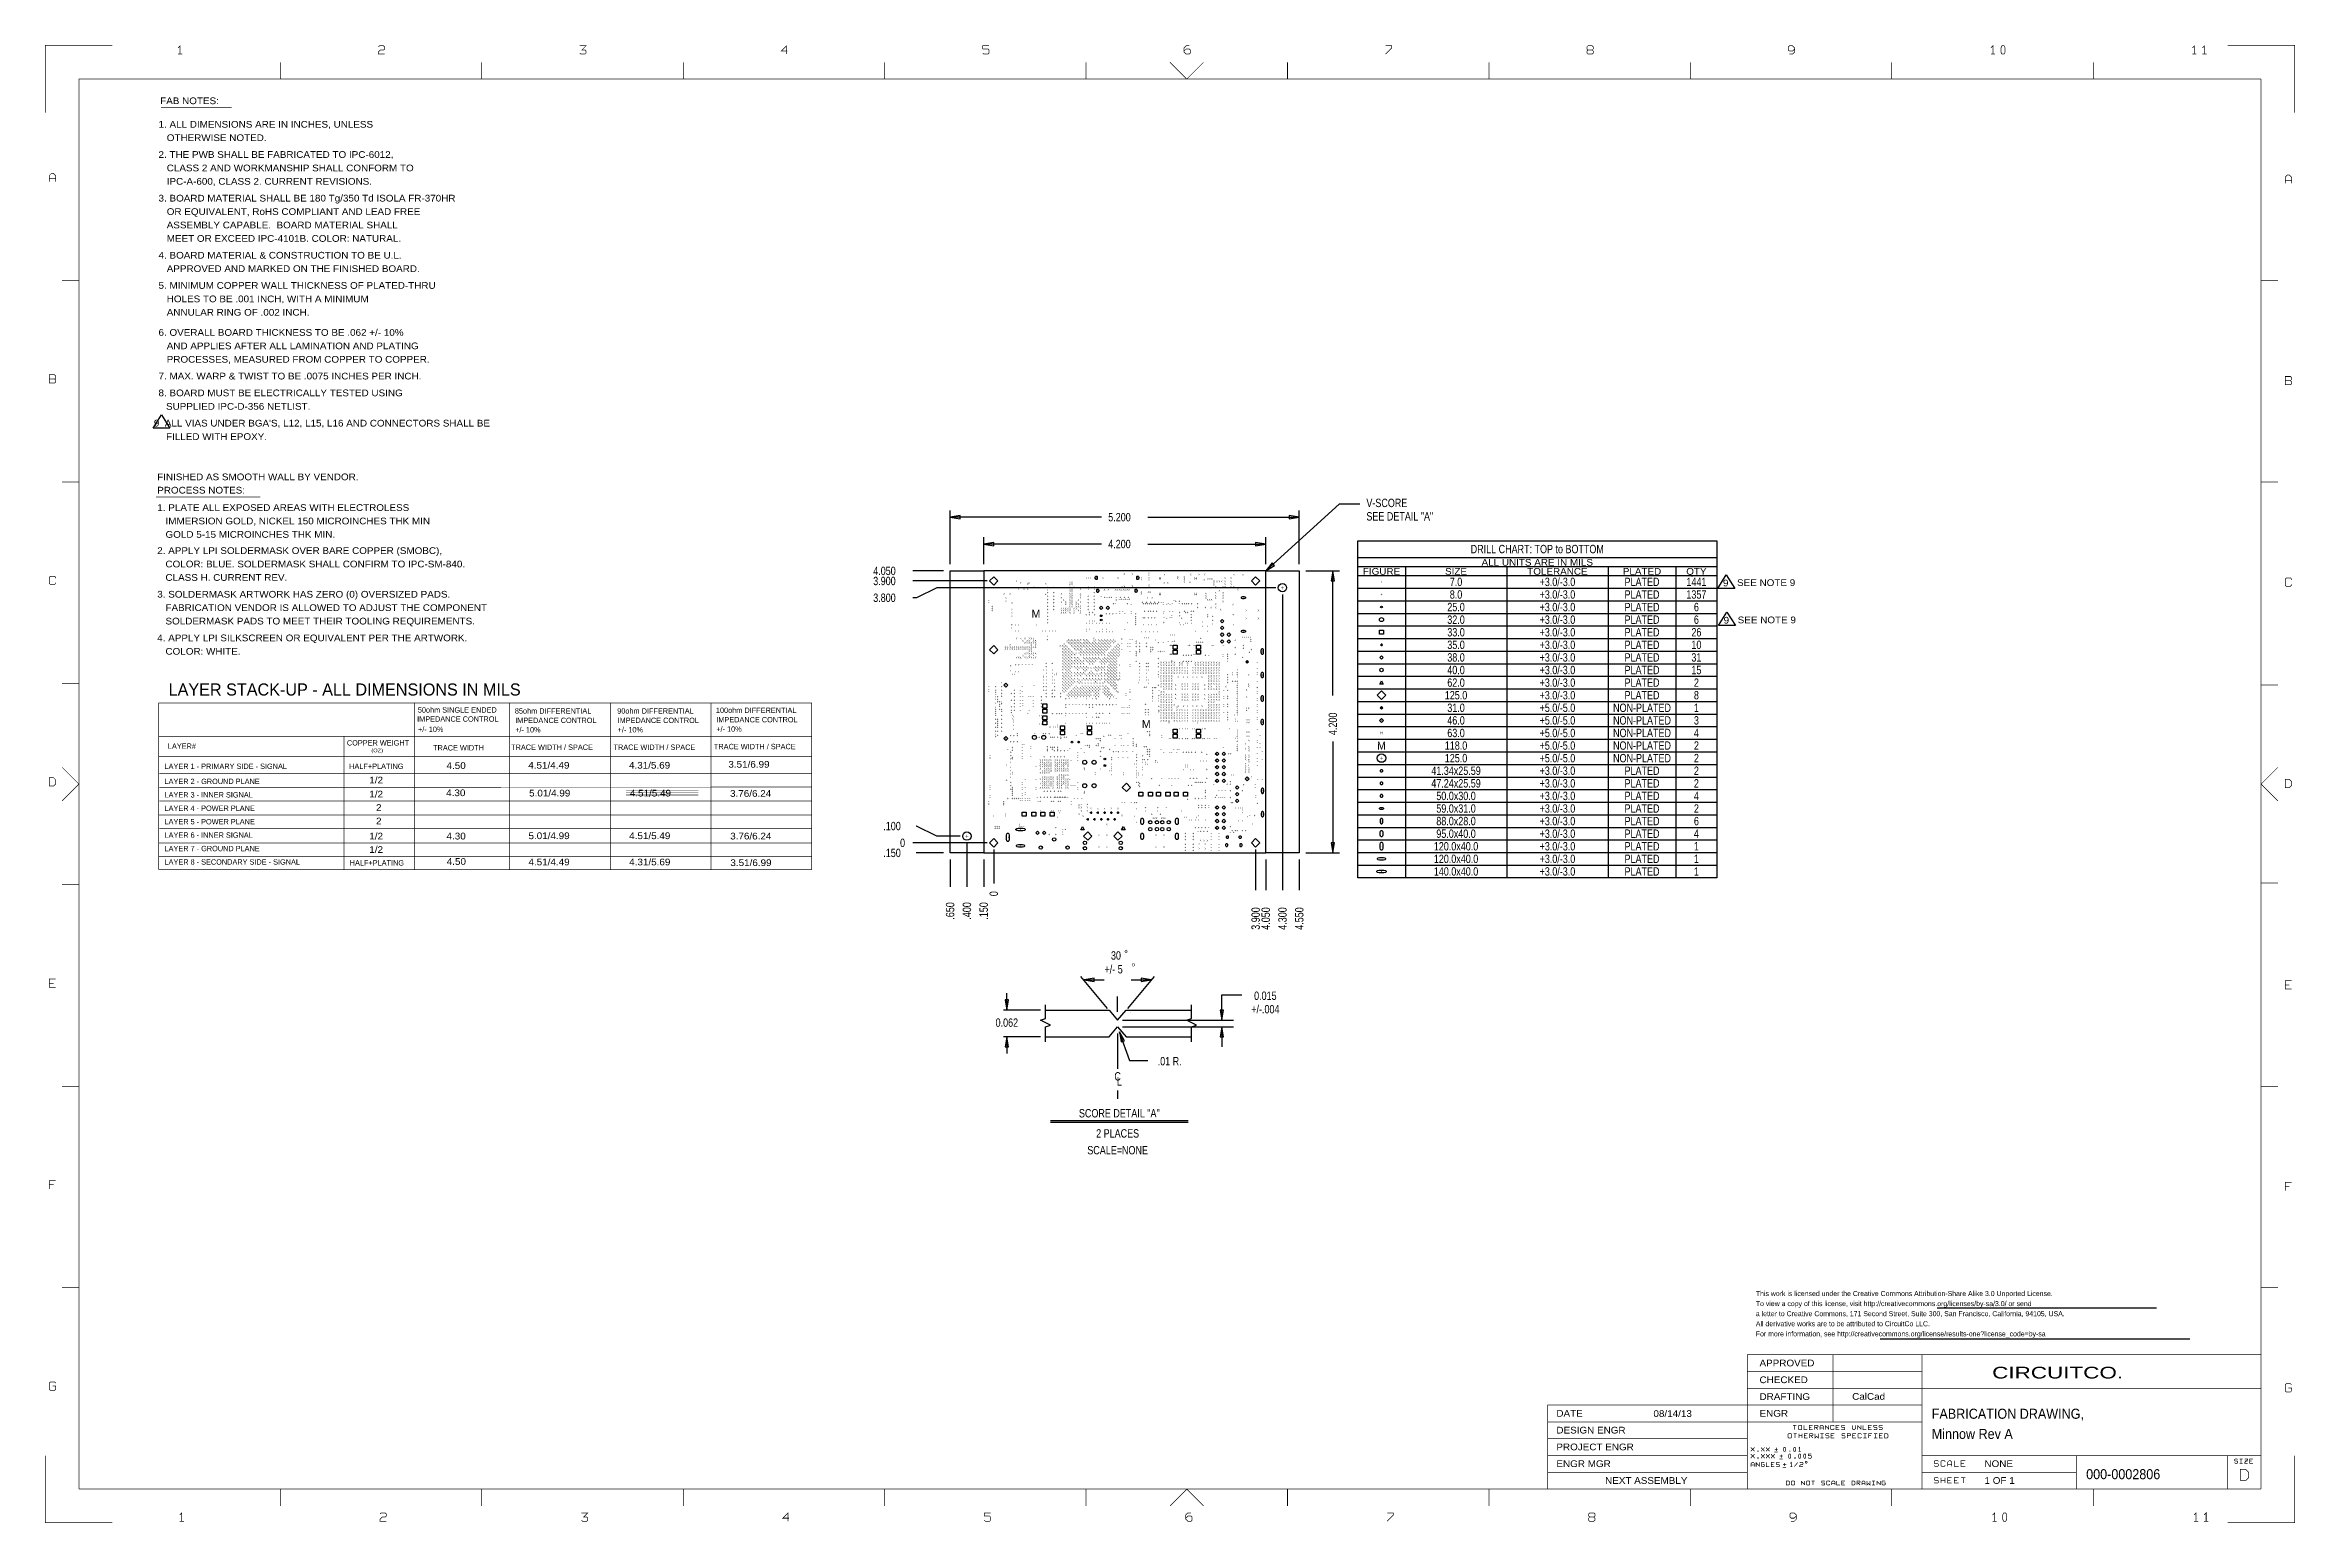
# Model space of a CAD drawing. Extents: x -13980 to 19530, y -9980 to 12032.
import ezdxf
from ezdxf.enums import TextEntityAlignment as Align

# ---------------------------------------------------------------- set-up
doc = ezdxf.new("R2010")
doc.units = 0
doc.header["$MEASUREMENT"] = 0
doc.layers.get('0').update_dxf_attribs({"color": 1, "linetype": 'CONTINUOUS'})
doc.layers.add('1', color=6, linetype='CONTINUOUS')

# ---------------------------------------------------------------- blocks, each defined once
blk = doc.blocks.new('FIGURE_SQUARE')
blk.add_lwpolyline([(-0.5, -0.5), (-0.5, 0.5), (0.5, 0.5), (0.5, -0.5)], close=True)
blk = doc.blocks.new('FIGURE_CIRCLE')
blk.add_circle((0, 0), 0.5)
blk = doc.blocks.new('FIGURE_DIAMOND')
blk.add_lwpolyline([(-0.5, 0), (0, 0.5), (0.5, 0), (0, -0.5)], close=True)
blk = doc.blocks.new('FIGURE_OBLONG')
blk.add_lwpolyline([(-0.5, -0.125), (-0.5, 0.125), (-0.416, 0.375), (-0.25, 0.5), (0.25, 0.5), (0.416, 0.375), (0.5, 0.125), (0.5, -0.125), (0.416, -0.375), (0.25, -0.5), (-0.25, -0.5), (-0.416, -0.375)], close=True)
blk = doc.blocks.new('FIGURE_TRI')
blk.add_lwpolyline([(-0.5, -0.5), (0, 0.5), (0.5, -0.5)], close=True)
blk = doc.blocks.new('FIGURE_CROSS')
for points in [[(-0.5, 0), (0.5, 0)], [(0, 0.5), (0, -0.5)]]:
    blk.add_lwpolyline(points)

msp = doc.modelspace()

# ---------------------------------------------------------------- linework, layer by layer
at = {"layer": '1'}
for points, const_width in [([(-12975, 12025), (-13975, 12025), (-13975, 11025)], 10), ([(-11968, 11896), (-11968, 12020), (-11999, 11989)], 10), ([(-11937, 11896), (-11999, 11896)], 10), ([(-10475, 11775), (-10475, 11525)], 10), ([(-9015, 12004), (-8999, 12020), (-8937, 12020), (-8922, 12004), (-8922, 11973), (-8937, 11958), (-8984, 11958), (-9015, 11927), (-9015, 11896), (-8922, 11896)], 10), ([(-7475, 11525), (-7475, 11775)], 10), ([(-6015, 11911), (-5999, 11896), (-5937, 11896), (-5922, 11911), (-5922, 11942), (-5937, 11958), (-5984, 11958), (-5922, 12020), (-6015, 12020)], 10), ([(-4475, 11775), (-4475, 11525)], 10), ([(-2922, 11942), (-3015, 11942), (-2937, 12020), (-2937, 11896)], 10), ([(-1475, 11525), (-1475, 11775)], 10), ([(78, 12020), (-15, 12020), (-15, 11973)], 10), ([(-15, 11911), (1, 11896), (63, 11896), (78, 11911), (78, 11958), (63, 11973), (-15, 11973)], 10), ([(1525, 11775), (1525, 11525)], 10), ([(3275, 11775), (3025, 11525), (2775, 11775)], 10), ([(3063, 12020), (3016, 12020), (2985, 11989), (2985, 11927), (3016, 11896), (3063, 11896), (3078, 11911), (3078, 11958), (3063, 11973), (3016, 11973), (2985, 11942)], 10), ([(4525, 11525), (4525, 11775)], 10), ([(5985, 11896), (6078, 11989), (6078, 12020), (5985, 12020)], 10), ([(7525, 11775), (7525, 11525)], 10), ([(9063, 11958), (9001, 11958), (8985, 11942), (8985, 11911), (9001, 11896), (9063, 11896), (9078, 11911), (9078, 11942), (9063, 11958), (9078, 11973), (9078, 12004), (9063, 12020), (9001, 12020), (8985, 12004), (8985, 11973), (9001, 11958)], 10), ([(10525, 11525), (10525, 11775)], 10), ([(12078, 11973), (12047, 11942), (12001, 11942), (11985, 11958), (11985, 12004), (12001, 12020), (12047, 12020), (12078, 11989), (12078, 11973), (12078, 11927), (12047, 11896), (12001, 11896)], 10), ([(13525, 11775), (13525, 11525)], 10), ([(15032, 11896), (15032, 12020), (15001, 11989)], 10), ([(15063, 11896), (15001, 11896)], 10), ([(16525, 11525), (16525, 11775)], 10), ([(18032, 11896), (18032, 12020), (18001, 11989)], 10), ([(18063, 11896), (18001, 11896)], 10), ([(18151, 11989), (18182, 12020), (18182, 11896)], 10), ([(18151, 11896), (18213, 11896)], 10), ([(19525, 11025), (19525, 12025), (18525, 12025)], 10), ([(-13475, -9475), (-13475, 11525), (19025, 11525)], 10), ([(19025, -9475), (19025, 11525)], 10), ([(-12250, 11100), (-11200, 11100)], 8), ([(-13915, 9996), (-13915, 10089), (-13884, 10120), (-13853, 10120), (-13822, 10089), (-13822, 9996)], 10), ([(19478, 9971), (19478, 10064), (19447, 10095), (19416, 10095), (19385, 10064), (19385, 9971)], 10), ([(-13822, 10042), (-13915, 10042)], 10), ([(19385, 10017), (19478, 10017)], 10), ([(-13725, 8525), (-13475, 8525)], 10), ([(19275, 8525), (19025, 8525)], 10), ([(-13837, 7058), (-13915, 7058)], 10), ([(19385, 7033), (19463, 7033)], 10), ([(-13475, 5525), (-13725, 5525)], 10), ([(19275, 5525), (19025, 5525)], 10), ([(-12325, 5300), (-10775, 5300)], 8), ([(-13822, 4089), (-13822, 4104), (-13837, 4120), (-13899, 4120), (-13915, 4104), (-13915, 4011), (-13899, 3996), (-13837, 3996), (-13822, 4011), (-13822, 4027)], 10), ([(19478, 4064), (19478, 4079), (19463, 4095), (19401, 4095), (19385, 4079), (19385, 3986), (19401, 3971), (19463, 3971), (19478, 3986), (19478, 4002)], 10), ([(-13725, 2525), (-13475, 2525)], 10), ([(19275, 2500), (19025, 2500)], 10), ([(-12285, -250), (-12285, 2235)], 9.8), ([(-12283.8, 2233.8), (-2563.8, 2233.8)], 9.8), ([(-8480, 2235), (-8480, -250)], 9.8), ([(-7060, 2235), (-7060, -250)], 9.8), ([(-5560, 2235), (-5560, -250)], 9.8), ([(-4060, 2235), (-4060, -250)], 9.8), ([(-2560, 2235), (-2560, -250)], 9.8), ([(-12283.8, 1733.8), (-2563.8, 1733.8)], 9.8), ([(-9527.5, 1734), (-9525, -250)], 9.8), ([(-12283.8, 1433.8), (-2563.8, 1433.8)], 9.8), ([(-13725, 1275), (-13475, 1025), (-13725, 775)], 10), ([(-12279.1, 1178.6), (-2563.5, 1179)], 9.8), ([(19275, 1275), (19025, 1025), (19275, 775)], 10), ([(-12279.1, 978.6), (-2563.5, 979)], 9.8), ([(-12279.1, 773.9), (-2563.5, 774)], 9.8), ([(-5325, 925), (-4250, 925)], 5), ([(-5325, 900), (-4250, 900)], 5), ([(-5325, 875), (-4250, 875)], 5), ([(-5325, 850), (-4250, 850)], 5), ([(-12283.8, 563.7), (-2563.8, 563.7)], 9.8), ([(-12279.1, 358.9), (-2563.5, 359)], 9.8), ([(-12283.8, 148.7), (-2563.8, 148.7)], 9.8), ([(-12283.8, -51.3), (-2563.8, -51.3)], 9.8), ([(-12283.8, -251.3), (-2563.8, -251.3)], 9.8), ([(-13725, -475), (-13475, -475)], 10), ([(19275, -450), (19025, -450)], 10), ([(-13822, -2004), (-13915, -2004), (-13915, -1880), (-13822, -1880)], 10), ([(-13915, -1942), (-13853, -1942)], 10), ([(19478, -2029), (19385, -2029), (19385, -1905), (19478, -1905)], 10), ([(19385, -1967), (19447, -1967)], 10), ([(-13475, -3475), (-13725, -3475)], 10), ([(19275, -3475), (19025, -3475)], 10), ([(-13822, -4880), (-13915, -4880), (-13915, -5004)], 10), ([(-13915, -4942), (-13853, -4942)], 10), ([(19478, -4905), (19385, -4905), (19385, -5029)], 10), ([(19385, -4967), (19447, -4967)], 10), ([(-13725, -6475), (-13475, -6475)], 10), ([(19275, -6475), (19025, -6475)], 10), ([(12650, -7475), (13975, -7475), (13975, -7975), (12650, -7975), (12650, -7475), (11375, -7475), (11375, -9475)], 10), ([(19025, -7475), (13975, -7475)], 10), ([(-13822, -7896), (-13837, -7880), (-13899, -7880), (-13915, -7896), (-13915, -7989), (-13899, -8004), (-13837, -8004), (-13822, -7989), (-13822, -7942), (-13868, -7942)], 10), ([(11375, -7725), (12875, -7725), (13975, -7725)], 10), ([(11375, -7975), (12650, -7975)], 10), ([(12650, -8225), (12650, -7975)], 10), ([(13975, -9475), (13975, -7975), (19025, -7975)], 10), ([(19025, -8025), (19025, -7975)], 10), ([(19478, -7921), (19463, -7905), (19401, -7905), (19385, -7921), (19385, -8014), (19401, -8029), (19463, -8029), (19478, -8014), (19478, -7967), (19432, -7967)], 10), ([(13975, -8225), (11375, -8225), (8400, -8225), (8400, -9475)], 10), ([(12650, -8225), (12650, -8475)], 10), ([(13975, -8475), (11375, -8475), (8400, -8475)], 10), ([(12056, -8523), (12080, -8523), (12080, -8589)], 10), ([(12105, -8523), (12056, -8523)], 10), ([(12061, -8648), (12085, -8648), (12085, -8714)], 10), ([(12110, -8648), (12061, -8648)], 10), ([(12141, -8648), (12141, -8714)], 10), ([(12141, -8681), (12190, -8681)], 10), ([(12190, -8714), (12190, -8648)], 10), ([(12265, -8589), (12216, -8589), (12216, -8523)], 10), ([(12270, -8714), (12221, -8714), (12221, -8648), (12270, -8648)], 10), ([(12221, -8681), (12254, -8681)], 10), ([(12345, -8589), (12296, -8589), (12296, -8523), (12345, -8523)], 10), ([(12296, -8556), (12329, -8556)], 10), ([(12301, -8681), (12342, -8681), (12350, -8673), (12350, -8656), (12342, -8648), (12301, -8648), (12301, -8714)], 10), ([(12350, -8714), (12317, -8681)], 10), ([(12376, -8556), (12417, -8556), (12425, -8548), (12425, -8531), (12417, -8523), (12376, -8523), (12376, -8589)], 10), ([(12430, -8648), (12430, -8714), (12405, -8689), (12381, -8714), (12381, -8648)], 10), ([(12392, -8556), (12425, -8589)], 10), ([(12456, -8589), (12456, -8539), (12472, -8523), (12489, -8523), (12505, -8539), (12505, -8589)], 10), ([(12505, -8564), (12456, -8564)], 10), ([(12461, -8648), (12510, -8648)], 10), ([(12461, -8714), (12510, -8714)], 10), ([(12485, -8648), (12485, -8714)], 10), ([(12536, -8523), (12536, -8589)], 10), ([(12536, -8531), (12585, -8581)], 10), ([(12541, -8706), (12549, -8714), (12582, -8714), (12590, -8706), (12590, -8689), (12582, -8681), (12549, -8681), (12541, -8673), (12541, -8656), (12549, -8648), (12582, -8648), (12590, -8656)], 10), ([(12585, -8589), (12585, -8523)], 10), ([(12665, -8572), (12665, -8581), (12657, -8589), (12624, -8589), (12616, -8581), (12616, -8531), (12624, -8523), (12657, -8523), (12665, -8531), (12665, -8539)], 10), ([(12670, -8714), (12621, -8714), (12621, -8648), (12670, -8648)], 10), ([(12621, -8681), (12654, -8681)], 10), ([(12745, -8589), (12696, -8589), (12696, -8523), (12745, -8523)], 10), ([(12696, -8556), (12729, -8556)], 10), ([(12776, -8581), (12784, -8589), (12817, -8589), (12825, -8581), (12825, -8564), (12817, -8556), (12784, -8556), (12776, -8548), (12776, -8531), (12784, -8523), (12817, -8523), (12825, -8531)], 10), ([(12830, -8656), (12822, -8648), (12789, -8648), (12781, -8656), (12781, -8673), (12789, -8681), (12822, -8681), (12830, -8689), (12830, -8706), (12822, -8714), (12789, -8714), (12781, -8706)], 10), ([(12861, -8681), (12902, -8681), (12910, -8673), (12910, -8656), (12902, -8648), (12861, -8648), (12861, -8714)], 10), ([(12936, -8523), (12936, -8572), (12952, -8589), (12969, -8589), (12985, -8572), (12985, -8523)], 10), ([(12990, -8648), (12941, -8648), (12941, -8714), (12990, -8714)], 10), ([(12974, -8681), (12941, -8681)], 10), ([(13016, -8523), (13016, -8589)], 10), ([(13065, -8581), (13016, -8531)], 10), ([(13070, -8697), (13070, -8706), (13062, -8714), (13029, -8714), (13021, -8706), (13021, -8656), (13029, -8648), (13062, -8648), (13070, -8656), (13070, -8664)], 10), ([(13065, -8589), (13065, -8523)], 10), ([(13096, -8523), (13096, -8589), (13145, -8589)], 10), ([(13101, -8648), (13150, -8648)], 10), ([(13150, -8714), (13101, -8714)], 10), ([(13125, -8714), (13125, -8648)], 10), ([(13225, -8589), (13176, -8589), (13176, -8523), (13225, -8523)], 10), ([(13176, -8556), (13209, -8556)], 10), ([(13230, -8648), (13181, -8648), (13181, -8714)], 10), ([(13181, -8681), (13214, -8681)], 10), ([(13256, -8581), (13264, -8589), (13297, -8589), (13305, -8581), (13305, -8564), (13297, -8556), (13264, -8556), (13256, -8548), (13256, -8531), (13264, -8523), (13297, -8523), (13305, -8531)], 10), ([(13261, -8648), (13310, -8648)], 10), ([(13310, -8714), (13261, -8714)], 10), ([(13285, -8714), (13285, -8648)], 10), ([(13336, -8581), (13344, -8589), (13377, -8589), (13385, -8581), (13385, -8564), (13377, -8556), (13344, -8556), (13336, -8548), (13336, -8531), (13344, -8523), (13377, -8523), (13385, -8531)], 10), ([(13390, -8648), (13341, -8648), (13341, -8714), (13390, -8714)], 10), ([(13374, -8681), (13341, -8681)], 10), ([(-12975, -9975), (-13975, -9975), (-13975, -8975)], 10), ([(8400, -8725), (11375, -8725)], 10), ([(8400, -8975), (11375, -8975)], 10), ([(11477, -8915), (11477, -8907), (11430, -8860), (11430, -8853)], 10), ([(11477, -8853), (11477, -8860), (11430, -8907), (11430, -8915)], 10), ([(11430, -8953), (11430, -8960), (11477, -9007), (11477, -9015)], 10), ([(11430, -9015), (11430, -9007), (11477, -8960)], 10), ([(11477, -8960), (11477, -8953)], 10), ([(11627, -8915), (11627, -8907), (11580, -8860), (11580, -8853)], 10), ([(11627, -8853), (11627, -8860), (11580, -8907), (11580, -8915)], 10), ([(11580, -9015), (11580, -9007), (11627, -8960), (11627, -8953)], 10), ([(11580, -8953), (11580, -8960), (11627, -9007), (11627, -9015)], 10), ([(11655, -8915), (11655, -8907), (11702, -8860), (11702, -8853)], 10), ([(11702, -8915), (11702, -8907), (11655, -8860), (11655, -8853)], 10), ([(11655, -8953), (11655, -8960), (11702, -9007), (11702, -9015)], 10), ([(11655, -9015), (11655, -9007), (11702, -8960), (11702, -8953)], 10), ([(11730, -9015), (11730, -9007), (11777, -8960), (11777, -8953)], 10), ([(11730, -8953), (11730, -8960), (11777, -9007), (11777, -9015)], 10), ([(11825, -8925), (11775, -8925)], 10), ([(11780, -8884), (11827, -8884)], 10), ([(11803, -8907), (11803, -8860)], 10), ([(11900, -9025), (11850, -9025)], 10), ([(11855, -8984), (11902, -8984)], 10), ([(11878, -9007), (11878, -8960)], 10), ([(12153, -8915), (12153, -8853), (12138, -8868)], 10), ([(12138, -8915), (12169, -8915)], 10), ([(12280, -9007), (12288, -9015), (12319, -9015), (12327, -9007), (12327, -8984), (12319, -8976), (12280, -8976), (12280, -8953), (12327, -8953)], 10), ([(13975, -8975), (16275, -8975)], 10), ([(16275, -9475), (16275, -8975), (18525, -8975)], 10), ([(19525, -8975), (19525, -9975), (18525, -9975)], 10), ([(19025, -8975), (18525, -8975), (18525, -9475)], 10), ([(18677, -9035), (18669, -9028), (18638, -9028), (18630, -9035), (18630, -9051), (18638, -9059), (18669, -9059), (18677, -9066), (18677, -9082), (18669, -9090), (18638, -9090), (18630, -9082)], 10), ([(18705, -9028), (18752, -9028)], 10), ([(18728, -9090), (18728, -9028)], 10), ([(18780, -9028), (18827, -9028), (18827, -9035), (18780, -9082), (18780, -9090), (18827, -9090)], 10), ([(18902, -9028), (18855, -9028), (18855, -9090), (18902, -9090)], 10), ([(11375, -9225), (8400, -9225)], 10), ([(11477, -9140), (11477, -9093), (11461, -9078), (11446, -9078), (11430, -9093), (11430, -9140)], 10), ([(11430, -9116), (11477, -9116)], 10), ([(11505, -9078), (11505, -9140)], 10), ([(11552, -9132), (11505, -9085)], 10), ([(11552, -9140), (11552, -9078)], 10), ([(11627, -9085), (11619, -9078), (11588, -9078), (11580, -9085), (11580, -9132), (11588, -9140), (11619, -9140), (11627, -9132), (11627, -9109), (11603, -9109)], 10), ([(11702, -9140), (11655, -9140), (11655, -9078)], 10), ([(11777, -9140), (11730, -9140), (11730, -9078), (11777, -9078)], 10), ([(11761, -9109), (11730, -9109)], 10), ([(11852, -9085), (11844, -9078), (11813, -9078), (11805, -9085), (11805, -9101), (11813, -9109), (11844, -9109), (11852, -9116), (11852, -9132), (11844, -9140), (11813, -9140), (11805, -9132)], 10), ([(11950, -9150), (11900, -9150)], 10), ([(11905, -9109), (11952, -9109)], 10), ([(11928, -9132), (11928, -9085)], 10), ([(12013, -9093), (12028, -9078), (12028, -9140)], 10), ([(12044, -9140), (12013, -9140)], 10), ([(12080, -9140), (12080, -9132), (12119, -9085), (12119, -9078)], 10), ([(12155, -9085), (12163, -9078), (12194, -9078), (12202, -9085), (12202, -9101), (12194, -9109), (12171, -9109), (12155, -9124), (12155, -9140), (12202, -9140)], 10), ([(12180, -9415), (12180, -9353)], 10), ([(12180, -9360), (12227, -9407)], 10), ([(12227, -9415), (12227, -9353)], 10), ([(12353, -9415), (12353, -9353), (12330, -9353), (12377, -9353)], 10), ([(12527, -9360), (12519, -9353), (12488, -9353), (12480, -9360), (12480, -9376), (12488, -9384), (12519, -9384), (12527, -9391), (12527, -9407), (12519, -9415), (12488, -9415), (12480, -9407)], 10), ([(12602, -9399), (12602, -9407), (12594, -9415), (12563, -9415), (12555, -9407), (12555, -9360), (12563, -9353), (12594, -9353), (12602, -9360), (12602, -9368)], 10), ([(12677, -9415), (12677, -9368), (12661, -9353), (12646, -9353), (12630, -9368), (12630, -9415)], 10), ([(12752, -9415), (12705, -9415), (12705, -9353)], 10), ([(12827, -9353), (12780, -9353), (12780, -9415), (12827, -9415)], 10), ([(12780, -9384), (12811, -9384)], 10), ([(13005, -9415), (13005, -9353), (13044, -9353), (13052, -9360), (13052, -9376), (13044, -9384), (13005, -9384)], 10), ([(13021, -9384), (13052, -9415)], 10), ([(13080, -9415), (13080, -9368), (13096, -9353), (13111, -9353), (13127, -9368), (13127, -9415)], 10), ([(13155, -9353), (13155, -9415), (13178, -9391), (13202, -9415), (13202, -9353)], 10), ([(13230, -9353), (13277, -9353)], 10), ([(13253, -9353), (13253, -9415)], 10), ([(13305, -9415), (13305, -9353)], 10), ([(13305, -9360), (13352, -9407)], 10), ([(13352, -9415), (13352, -9353)], 10), ([(13427, -9360), (13419, -9353), (13388, -9353), (13380, -9360), (13380, -9407), (13388, -9415), (13419, -9415), (13427, -9407), (13427, -9384), (13403, -9384)], 10), ([(16275, -9225), (13975, -9225)], 10), ([(14219, -9064), (14209, -9053), (14167, -9053), (14157, -9064), (14157, -9084), (14167, -9095), (14209, -9095), (14219, -9105), (14219, -9126), (14209, -9136), (14167, -9136), (14157, -9126)], 10), ([(14219, -9314), (14209, -9303), (14167, -9303), (14157, -9314), (14157, -9334), (14167, -9345), (14209, -9345), (14219, -9355), (14219, -9376), (14209, -9386), (14167, -9386), (14157, -9376)], 10), ([(14319, -9115), (14319, -9126), (14309, -9136), (14267, -9136), (14257, -9126), (14257, -9064), (14267, -9053), (14309, -9053), (14319, -9064), (14319, -9074)], 10), ([(14257, -9386), (14257, -9303)], 10), ([(14257, -9345), (14319, -9345)], 10), ([(14319, -9386), (14319, -9303)], 10), ([(14419, -9136), (14419, -9074), (14398, -9053), (14378, -9053), (14357, -9074), (14357, -9136)], 10), ([(14357, -9105), (14419, -9105)], 10), ([(14419, -9303), (14357, -9303), (14357, -9386), (14419, -9386)], 10), ([(14357, -9345), (14398, -9345)], 10), ([(14519, -9136), (14457, -9136), (14457, -9053)], 10), ([(14519, -9386), (14457, -9386), (14457, -9303), (14519, -9303)], 10), ([(14457, -9345), (14498, -9345)], 10), ([(14619, -9136), (14557, -9136), (14557, -9053), (14619, -9053)], 10), ([(14557, -9095), (14598, -9095)], 10), ([(14557, -9303), (14588, -9303), (14588, -9386)], 10), ([(14619, -9303), (14557, -9303)], 10), ([(18705, -9090), (18752, -9090)], 10), ([(18827, -9059), (18780, -9059)], 10), ([(18886, -9059), (18855, -9059)], 10), ([(19025, -9475), (-13475, -9475)], 10), ([(-10475, -9475), (-10475, -9725)], 10), ([(-7475, -9725), (-7475, -9475)], 10), ([(-4475, -9475), (-4475, -9725)], 10), ([(-1475, -9725), (-1475, -9475)], 10), ([(1525, -9475), (1525, -9725)], 10), ([(2775, -9725), (3025, -9475), (3275, -9725)], 10), ([(4525, -9475), (4525, -9725)], 10), ([(7525, -9725), (7525, -9475)], 10), ([(10525, -9475), (10525, -9725)], 10), ([(12630, -9391), (12677, -9391)], 10), ([(13127, -9391), (13080, -9391)], 10), ([(13230, -9415), (13277, -9415)], 10), ([(13525, -9475), (13525, -9725)], 10), ([(13975, -9475), (14025, -9475)], 10), ([(16525, -9725), (16525, -9475)], 10), ([(-11974, -9861), (-11943, -9830), (-11943, -9954)], 10), ([(-11974, -9954), (-11912, -9954)], 10), ([(-8897, -9954), (-8990, -9954), (-8990, -9923), (-8959, -9892), (-8912, -9892), (-8897, -9877), (-8897, -9846), (-8912, -9830), (-8974, -9830), (-8990, -9846)], 10), ([(-5990, -9830), (-5897, -9830), (-5959, -9892), (-5912, -9892), (-5897, -9908), (-5897, -9939), (-5912, -9954), (-5974, -9954), (-5990, -9939)], 10), ([(-2912, -9954), (-2912, -9830), (-2990, -9908), (-2897, -9908)], 10), ([(10, -9939), (26, -9954), (88, -9954), (103, -9939), (103, -9892), (88, -9877), (10, -9877), (10, -9830), (103, -9830)], 10), ([(3088, -9830), (3041, -9830), (3010, -9861), (3010, -9923), (3041, -9954), (3088, -9954), (3103, -9939), (3103, -9892), (3088, -9877), (3041, -9877), (3010, -9908)], 10), ([(6010, -9954), (6103, -9861), (6103, -9830), (6010, -9830)], 10), ([(9026, -9892), (9010, -9877), (9010, -9846), (9026, -9830), (9088, -9830), (9103, -9846), (9103, -9877), (9088, -9892), (9103, -9908), (9103, -9939), (9088, -9954), (9026, -9954), (9010, -9939), (9010, -9908), (9026, -9892), (9088, -9892)], 10), ([(12103, -9877), (12072, -9908), (12026, -9908), (12010, -9892), (12010, -9846), (12026, -9830), (12072, -9830), (12103, -9861), (12103, -9877), (12103, -9923), (12072, -9954), (12026, -9954)], 10), ([(15057, -9954), (15057, -9830), (15026, -9861)], 10), ([(15088, -9954), (15026, -9954)], 10), ([(18026, -9861), (18057, -9830), (18057, -9954)], 10), ([(18026, -9954), (18088, -9954)], 10), ([(18207, -9954), (18207, -9830), (18176, -9861)], 10), ([(18176, -9954), (18238, -9954)], 10)]:
    msp.add_lwpolyline(points, dxfattribs=dict(at, const_width=const_width))
at = {"layer": '1', "const_width": 10}
for points in [[(15166, 11896), (15151, 11927), (15151, 11989), (15166, 12020), (15197, 12020), (15213, 11989), (15213, 11927), (15197, 11896)], [(-13915, 6996), (-13837, 6996), (-13822, 7011), (-13822, 7042), (-13837, 7058), (-13822, 7073), (-13822, 7104), (-13837, 7120), (-13915, 7120), (-13915, 7058)], [(19385, 6971), (19463, 6971), (19478, 6986), (19478, 7017), (19463, 7033), (19478, 7048), (19478, 7079), (19463, 7095), (19385, 7095), (19385, 7033)], [(-13915, 996), (-13853, 996), (-13822, 1027), (-13822, 1089), (-13853, 1120), (-13915, 1120)], [(19385, 971), (19447, 971), (19478, 1002), (19478, 1064), (19447, 1095), (19385, 1095)], [(11981, -8706), (11989, -8714), (12022, -8714), (12030, -8706), (12030, -8656), (12022, -8648), (11989, -8648), (11981, -8656)], [(12136, -8581), (12144, -8589), (12177, -8589), (12185, -8581), (12185, -8531), (12177, -8523), (12144, -8523), (12136, -8531)], [(13421, -8714), (13454, -8714), (13470, -8697), (13470, -8664), (13454, -8648), (13421, -8648)], [(11528, -8915), (11536, -8915), (11536, -8907), (11528, -8907)], [(11528, -9015), (11536, -9015), (11536, -9007), (11528, -9007)], [(11921, -8915), (11913, -8899), (11913, -8868), (11921, -8853), (11936, -8853), (11944, -8868), (11944, -8899), (11936, -8915)], [(11996, -9015), (11988, -8999), (11988, -8968), (11996, -8953), (12011, -8953), (12019, -8968), (12019, -8999), (12011, -9015)], [(12003, -8915), (12011, -8915), (12011, -8907), (12003, -8907)], [(12071, -8915), (12063, -8899), (12063, -8868), (12071, -8853), (12086, -8853), (12094, -8868), (12094, -8899), (12086, -8915)], [(12078, -9015), (12086, -9015), (12086, -9007), (12078, -9007)], [(12146, -9015), (12138, -8999), (12138, -8968), (12146, -8953), (12161, -8953), (12169, -8968), (12169, -8999), (12161, -9015)], [(12221, -9015), (12213, -8999), (12213, -8968), (12221, -8953), (12236, -8953), (12244, -8968), (12244, -8999), (12236, -9015)], [(11955, -9415), (11986, -9415), (12002, -9399), (12002, -9368), (11986, -9353), (11955, -9353)], [(12030, -9407), (12038, -9415), (12069, -9415), (12077, -9407), (12077, -9360), (12069, -9353), (12038, -9353), (12030, -9360)], [(12265, -9075), (12263, -9067), (12258, -9062), (12250, -9060), (12243, -9062), (12237, -9067), (12235, -9075), (12237, -9082), (12243, -9088), (12250, -9090), (12258, -9088), (12263, -9082)], [(12255, -9407), (12263, -9415), (12294, -9415), (12302, -9407), (12302, -9360), (12294, -9353), (12263, -9353), (12255, -9360)], [(12930, -9415), (12961, -9415), (12977, -9399), (12977, -9368), (12961, -9353), (12930, -9353)], [(18714, -9347), (18796, -9347), (18838, -9306), (18838, -9223), (18796, -9182), (18714, -9182)], [(15191, -9954), (15176, -9923), (15176, -9861), (15191, -9830), (15222, -9830), (15238, -9861), (15238, -9923), (15222, -9954)]]:
    msp.add_lwpolyline(points, close=True, dxfattribs=at)
at = {"layer": '1'}
for points in [[(-12370, 6325), (-12245, 6525), (-12120, 6325)], [(-350, 5025), (-500, 5000), (-350, 4975)], [(4550, 4975), (4700, 5000), (4550, 5025)], [(150, 4625), (0, 4600), (150, 4575)], [(4050, 4575), (4200, 4600), (4050, 4625)], [(5570, -370), (5570, 4650), (10920, 4650), (10920, -370)], [(0, 0), (4200, 0), (4200, 4200), (0, 4200)], [(4297.27, 4319.54), (4203.27, 4200), (4330.96, 4282.59)], [(5225, 4050), (5200, 4200), (5175, 4050)], [(10935, 3940), (11060, 4140), (11185, 3940)], [(10945, 3385), (11070, 3585), (11195, 3385)], [(5175, 150), (5200, 0), (5225, 150)], [(1645, -1864.8), (1495, -1889.5), (1644.9, -1914.8)], [(2345, -1915.2), (2495, -1890.5), (2345.1, -1865.2)], [(320.1, -2190.1), (345.5, -2340), (370.1, -2189.9)], [(3519.8, -2340), (3544.5, -2490), (3569.8, -2340.1)], [(2096, -2796.8), (2020.5, -2664.8), (2049.1, -2814.1)], [(3570.2, -2740), (3545.5, -2590), (3520.2, -2739.9)], [(370.2, -2890), (345.5, -2740), (320.2, -2889.9)]]:
    msp.add_lwpolyline(points, close=True, dxfattribs=at)
for points in [[(-500, 4300), (-500, 5100)], [(4203.27, 4200), (5300, 5200), (5600, 5200)], [(4700, 4300), (4700, 5100)], [(1757.25, 5000), (-500, 5000)], [(0, 4300), (0, 4700)], [(2442.75, 5000), (4700, 5000)], [(4200, 4300), (4200, 4700)], [(1757.25, 4600), (0, 4600)], [(2442.75, 4600), (4200, 4600)], [(5570, 4400), (10920, 4400)], [(-600, 4200), (-1057.25, 4200)], [(50, 4050), (-1057.25, 4050)], [(0, 0), (-500, 0), (-500, 4200), (0, 4200)], [(4200, 4200), (4700, 4200), (4700, 0), (4200, 0)], [(4800, 4200), (5300, 4200)], [(5200, 2342.75), (5200, 4200)], [(5570, 4265), (10920, 4265)], [(5570, 4130), (10920, 4130)], [(6280, 4265), (6280, -370)], [(7790, 4265), (7790, -370)], [(9300, 4265), (9300, -370)], [(10310, 4265), (10310, -370)], [(4350, 3950), (-700, 3950), (-1000, 3800), (-1057.25, 3800)], [(4450, 3850), (4450, -557.25)], [(5570, 3942.5), (10920, 3942.5)], [(5570, 3755), (10920, 3755)], [(5570, 3567.5), (10920, 3567.5)], [(5570, 3380), (10920, 3380)], [(5570, 3192.5), (10920, 3192.5)], [(5570, 3005), (10920, 3005)], [(5570, 2817.5), (10920, 2817.5)], [(5570, 2630), (10920, 2630)], [(5570, 2442.5), (10920, 2442.5)], [(5570, 2255), (10920, 2255)], [(5570, 2067.5), (10920, 2067.5)], [(5570, 1880), (10920, 1880)], [(5570, 1692.5), (10920, 1692.5)], [(5200, 1657.25), (5200, 0)], [(5570, 1505), (10920, 1505)], [(5570, 1317.5), (10920, 1317.5)], [(5570, 1130), (10920, 1130)], [(5570, 942.5), (10920, 942.5)], [(5570, 755), (10920, 755)], [(-350, 250), (-700, 250), (-1000, 400), (-1007.25, 400)], [(5570, 567.5), (10920, 567.5)], [(5570, 380), (10920, 380)], [(50, 150), (-1057.25, 150)], [(-600, 0), (-1007.25, 0)], [(-250, 150), (-250, -507.25)], [(150, 50), (150, -457.25)], [(4050, 50), (4050, -557.25)], [(4800, 0), (5300, 0)], [(5570, 192.5), (10920, 192.5)], [(5570, 5), (10920, 5)], [(-500, -100), (-500, -507.25)], [(0, -100), (0, -507.25)], [(4200, -100), (4200, -557.25)], [(4700, -100), (4700, -557.25)], [(5570, -182.5), (10920, -182.5)], [(1845, -2315), (1445, -1840)], [(1495, -1890), (1795, -1890)], [(2145, -2315), (2545, -1840)], [(2195, -1890), (2495, -1890)], [(845, -2340), (295, -2340)], [(345.5, -2340), (345, -2090)], [(920, -2815), (920, -2590), (995, -2565), (845, -2490), (920, -2465), (920, -2265)], [(920, -2340), (1870, -2340), (1995, -2490), (2120, -2340), (3095, -2340)], [(1995, -2365), (1995, -2140)], [(3095, -2815), (3095, -2590), (3170, -2565), (3020, -2490), (3095, -2465), (3095, -2265)], [(3545, -2490), (3545, -2115), (3845, -2115)], [(920, -2740), (1870, -2740), (1995, -2590), (2120, -2740), (3095, -2740)], [(1795.1, -2383.2), (1795.1, -2383.9)], [(2020, -2665), (2170, -3090), (2445, -3090)], [(2070, -2490), (3720, -2490)], [(2070, -2590), (3720, -2590)], [(2186.2, -2378), (2186.8, -2377.4)], [(3545, -2590), (3545, -2890)], [(845, -2740), (295, -2740)], [(345.5, -2740), (345, -2990)], [(1995, -2690), (1995, -3215)], [(1995, -3540), (1995, -3665)], [(3045, -3990), (995, -3990)], [(3045, -4015), (995, -4015)], [(14200, -6775), (17465, -6775)], [(13350, -7235), (17965, -7235)]]:
    msp.add_lwpolyline(points, dxfattribs=at)

# ---------------------------------------------------------------- block references
for name, p, xscale, yscale in [('FIGURE_DIAMOND', (150, 4050), 125, 125), ('FIGURE_DIAMOND', (4050, 4050), 125, 125), ('FIGURE_CIRCLE', (4450, 3950), 125, 125), ('FIGURE_DIAMOND', (1750, 3650), 50, 50), ('FIGURE_CIRCLE', (1750, 3531.2), 25, 25), ('FIGURE_CIRCLE', (1750, 3468.8), 25, 25), ('FIGURE_DIAMOND', (1850, 3650), 50, 50), ('FIGURE_DIAMOND', (3550, 3450), 50, 50), ('FIGURE_DIAMOND', (3550, 3350), 50, 50), ('FIGURE_CIRCLE', (5925, 3473.75), 60, 60), ('FIGURE_CIRCLE', (5925, 3661.25), 25, 25), ('FIGURE_DIAMOND', (150, 3025), 125, 125), ('FIGURE_SQUARE', (2850, 3062.5), 60, 60), ('FIGURE_SQUARE', (2850, 2987.5), 60, 60), ('FIGURE_SQUARE', (3200, 3062.5), 60, 60), ('FIGURE_SQUARE', (3200, 2987.5), 60, 60), ('FIGURE_DIAMOND', (3550, 3250), 50, 50), ('FIGURE_DIAMOND', (3550, 3150), 50, 50), ('FIGURE_DIAMOND', (3650, 3250), 50, 50), ('FIGURE_DIAMOND', (3650, 3150), 50, 50), ('FIGURE_OBLONG', (4149.02, 3000), 28, 88), ('FIGURE_SQUARE', (5925, 3286.25), 60, 60), ('FIGURE_CROSS', (5925, 3098.75), 35, 35), ('FIGURE_DIAMOND', (3925, 2845.08), 40, 40), ('FIGURE_OBLONG', (4149.02, 2650), 28, 88), ('FIGURE_DIAMOND', (5925, 2911.25), 50, 50), ('FIGURE_CIRCLE', (5925, 2723.75), 50, 50), ('FIGURE_DIAMOND', (329.96, 2496.29), 60, 60), ('FIGURE_DIAMOND', (5925, 2348.75), 125, 125), ('FIGURE_TRI', (5925, 2536.25), 50, 50), ('FIGURE_SQUARE', (912.5, 2187.5), 60, 60), ('FIGURE_SQUARE', (912.5, 2112.5), 60, 60), ('FIGURE_SQUARE', (912.5, 2012.5), 60, 60), ('FIGURE_OBLONG', (4149.02, 2300), 28, 88), ('FIGURE_DIAMOND', (5925, 2161.25), 40, 40), ('FIGURE_DIAMOND', (329.96, 1703.93), 60, 60), ('FIGURE_CIRCLE', (755, 1720), 60, 60), ('FIGURE_CIRCLE', (895, 1720), 60, 60), ('FIGURE_SQUARE', (912.5, 1937.5), 60, 60), ('FIGURE_SQUARE', (1175, 1862.5), 60, 60), ('FIGURE_SQUARE', (1175, 1787.5), 60, 60), ('FIGURE_SQUARE', (1575, 1862.5), 60, 60), ('FIGURE_SQUARE', (1575, 1787.5), 60, 60), ('FIGURE_SQUARE', (2850, 1812.5), 60, 60), ('FIGURE_SQUARE', (2850, 1737.5), 60, 60), ('FIGURE_SQUARE', (3200, 1812.5), 60, 60), ('FIGURE_SQUARE', (3200, 1737.5), 60, 60), ('FIGURE_OBLONG', (4149.02, 1950), 28, 88), ('FIGURE_DIAMOND', (5925, 1973.75), 60, 60), ('FIGURE_CIRCLE', (1315.79, 1650), 25, 25), ('FIGURE_CIRCLE', (1414.21, 1650), 25, 25), ('FIGURE_CIRCLE', (1505, 1350), 60, 60), ('FIGURE_CIRCLE', (1645, 1350), 60, 60), ('FIGURE_CIRCLE', (1805, 1399.21), 25, 25), ('FIGURE_DIAMOND', (3475, 1475), 50, 50), ('FIGURE_DIAMOND', (3475, 1375), 50, 50), ('FIGURE_DIAMOND', (3575, 1475), 50, 50), ('FIGURE_DIAMOND', (3575, 1375), 50, 50), ('FIGURE_CIRCLE', (5925, 1411.25), 125, 125), ('FIGURE_CIRCLE', (1505, 1000), 60, 60), ('FIGURE_CIRCLE', (1645, 1000), 60, 60), ('FIGURE_CIRCLE', (1805, 1300.79), 25, 25), ('FIGURE_DIAMOND', (2125, 975), 125, 125), ('FIGURE_DIAMOND', (3475, 1275), 50, 50), ('FIGURE_DIAMOND', (3475, 1175), 50, 50), ('FIGURE_DIAMOND', (3475, 1075), 50, 50), ('FIGURE_DIAMOND', (3575, 1275), 50, 50), ('FIGURE_DIAMOND', (3575, 1175), 50, 50), ('FIGURE_DIAMOND', (3575, 1075), 50, 50), ('FIGURE_DIAMOND', (3925, 1104.92), 60, 60), ('FIGURE_SQUARE', (2342.5, 875), 60, 60), ('FIGURE_SQUARE', (2482.5, 875), 60, 60), ('FIGURE_SQUARE', (2605, 875), 60, 60), ('FIGURE_SQUARE', (2745, 875), 60, 60), ('FIGURE_SQUARE', (2867.5, 875), 60, 60), ('FIGURE_SQUARE', (3007.5, 875), 60, 60), ('FIGURE_DIAMOND', (3475, 675), 50, 50), ('FIGURE_DIAMOND', (3575, 675), 50, 50), ('FIGURE_DIAMOND', (3775, 975), 50, 50), ('FIGURE_DIAMOND', (3775, 875), 50, 50), ('FIGURE_DIAMOND', (3775, 775), 50, 50), ('FIGURE_OBLONG', (4152.76, 925), 28, 88), ('FIGURE_OBLONG', (5925, 661.25), 59, 31), ('FIGURE_OBLONG', (550, 350), 140, 40), ('FIGURE_SQUARE', (605, 575), 60, 60), ('FIGURE_SQUARE', (745, 575), 60, 60), ('FIGURE_SQUARE', (880, 575), 60, 60), ('FIGURE_SQUARE', (1020, 575), 60, 60), ('FIGURE_TRI', (1470, 370), 50, 50), ('FIGURE_CROSS', (1550, 500), 35, 35), ('FIGURE_CROSS', (1600, 600), 35, 35), ('FIGURE_CROSS', (1650, 500), 35, 35), ('FIGURE_CROSS', (1700, 600), 35, 35), ('FIGURE_CROSS', (1750, 500), 35, 35), ('FIGURE_CROSS', (1800, 600), 35, 35), ('FIGURE_CROSS', (1850, 500), 35, 35), ('FIGURE_CROSS', (1900, 600), 35, 35), ('FIGURE_CROSS', (1950, 500), 35, 35), ('FIGURE_CROSS', (2000, 600), 35, 35), ('FIGURE_TRI', (2080, 370), 50, 50), ('FIGURE_OBLONG', (2360.6, 470.5), 40, 95), ('FIGURE_CIRCLE', (2481.5, 456.2), 50, 50), ('FIGURE_CIRCLE', (2481.5, 353.2), 50, 50), ('FIGURE_CIRCLE', (2579.9, 456.2), 50, 50), ('FIGURE_CIRCLE', (2579.9, 353.2), 50, 50), ('FIGURE_CIRCLE', (2658.7, 456.2), 50, 50), ('FIGURE_CIRCLE', (2658.7, 353.2), 50, 50), ('FIGURE_CIRCLE', (2757.1, 456.2), 50, 50), ('FIGURE_CIRCLE', (2757.1, 353.2), 50, 50), ('FIGURE_OBLONG', (2878, 470.5), 40, 95), ('FIGURE_DIAMOND', (3475, 575), 50, 50), ('FIGURE_DIAMOND', (3475, 475), 50, 50), ('FIGURE_DIAMOND', (3475, 375), 50, 50), ('FIGURE_DIAMOND', (3575, 575), 50, 50), ('FIGURE_DIAMOND', (3575, 475), 50, 50), ('FIGURE_DIAMOND', (3575, 375), 50, 50), ('FIGURE_OBLONG', (4152.76, 575), 28, 88), ('FIGURE_CIRCLE', (-250, 250), 125, 125), ('FIGURE_DIAMOND', (150, 150), 125, 125), ('FIGURE_DIAMOND', (800, 300), 50, 50), ('FIGURE_CIRCLE', (850, 80), 50, 50), ('FIGURE_DIAMOND', (900, 300), 50, 50), ('FIGURE_CIRCLE', (1050, 200), 50, 50), ('FIGURE_CIRCLE', (1250, 80), 50, 50), ('FIGURE_CIRCLE', (1508, 150), 50, 50), ('FIGURE_CIRCLE', (1508, 70), 50, 50), ('FIGURE_DIAMOND', (1550, 250), 125, 125), ('FIGURE_DIAMOND', (2000, 250), 125, 125), ('FIGURE_CIRCLE', (2042, 150), 50, 50), ('FIGURE_CIRCLE', (2042, 70), 50, 50), ('FIGURE_OBLONG', (2360.6, 246.5), 40, 95), ('FIGURE_OBLONG', (2878, 246.5), 40, 95), ('FIGURE_DIAMOND', (4050, 150), 125, 125), ('FIGURE_OBLONG', (5925, -276.25), 140, 40), ('FIGURE_OBLONG', (5925, -88.75), 120, 40)]:
    msp.add_blockref(name, p, dxfattribs=dict(at, xscale=xscale, yscale=yscale))
for p, xscale, yscale, rotation in [((1675.94, 4097.28), 30, 50, 180), ((2294.05, 4097.28), 30, 50, 180), ((1699.57, 3904.37), 30, 50, 180), ((2270.43, 3904.37), 30, 50, 180), ((3869.29, 3800.79), 31, 59, 90), ((3869.29, 3299.21), 31, 59, 90), ((5925, 1223.75), 41.34, 25.59, 90), ((5925, 1036.25), 47.24, 25.59, 90), ((5925, 848.75), 50, 30, 90), ((5925, 473.75), 88, 28, 90), ((361, 232), 120, 40, 270), ((550, 104), 120, 40, 180), ((3618.7, 115.83), 47.24, 25.59, 90), ((3629.43, 235.12), 41.34, 25.59, 90), ((3820.37, 235.12), 41.34, 25.59, 90), ((3831.3, 115.83), 47.24, 25.59, 90), ((5925, 286.25), 95, 40, 90), ((5925, 98.75), 120, 40, 90)]:
    msp.add_blockref('FIGURE_OBLONG', p, dxfattribs=dict(at, xscale=xscale, yscale=yscale, rotation=rotation))

# ---------------------------------------------------------------- texts
for s, height, width, p in [('FAB NOTES:', 100, 1.1, (-12264.5, 11151)), ('1. ALL DIMENSIONS ARE IN INCHES, UNLESS', 100, 1.1, (-12289.5, 10801)), ('2. THE PWB SHALL BE FABRICATED TO IPC-6012,', 100, 1.1, (-12289.5, 10351)), ('   OTHERWISE NOTED.', 100, 1.1, (-12289.5, 10601)), ('   CLASS 2 AND WORKMANSHIP SHALL CONFORM TO', 100, 1.1, (-12289.5, 10151)), ('3. BOARD MATERIAL SHALL BE 180 Tg/350 Td ISOLA FR-370HR', 100, 1.1, (-12289.5, 9701)), ('   IPC-A-600, CLASS 2. CURRENT REVISIONS.', 100, 1.1, (-12289.5, 9951)), ('   ASSEMBLY CAPABLE.  BOARD MATERIAL SHALL', 100, 1.1, (-12289.5, 9301)), ('   OR EQUIVALENT, RoHS COMPLIANT AND LEAD FREE', 100, 1.1, (-12289.5, 9501)), ('   MEET OR EXCEED IPC-4101B. COLOR: NATURAL.', 100, 1.1, (-12289.5, 9101)), ('4. BOARD MATERIAL & CONSTRUCTION TO BE U.L.', 100, 1.1, (-12289.5, 8851)), ('   APPROVED AND MARKED ON THE FINISHED BOARD.', 100, 1.1, (-12289.5, 8651)), ('5. MINIMUM COPPER WALL THICKNESS OF PLATED-THRU', 100, 1.1, (-12289.5, 8401)), ('   ANNULAR RING OF .002 INCH.', 100, 1.1, (-12289.5, 8001)), ('   HOLES TO BE .001 INCH, WITH A MINIMUM', 100, 1.1, (-12289.5, 8201)), ('6. OVERALL BOARD THICKNESS TO BE .062 +/- 10%', 100, 1.1, (-12289.5, 7701)), ('   AND APPLIES AFTER ALL LAMINATION AND PLATING', 100, 1.1, (-12289.5, 7501)), ('   PROCESSES, MEASURED FROM COPPER TO COPPER.', 100, 1.1, (-12289.5, 7301)), ('7. MAX. WARP & TWIST TO BE .0075 INCHES PER INCH.', 100, 1.1, (-12289.5, 7051)), ('8. BOARD MUST BE ELECTRICALLY TESTED USING', 100, 1.1, (-12289.5, 6801)), (" 9  ALL VIAS UNDER BGA'S, L12, L15, L16 AND CONNECTORS SHALL BE", 100, 1.1, (-12400, 6350)), ('   SUPPLIED IPC-D-356 NETLIST.', 100, 1.1, (-12300, 6600)), ('   FILLED WITH EPOXY.', 100, 1.1, (-12300, 6150)), ('FINISHED AS SMOOTH WALL BY VENDOR.', 100, 1.1, (-12310, 5550)), ('PROCESS NOTES:', 100, 1.1, (-12308.5, 5352)), ('1. PLATE ALL EXPOSED AREAS WITH ELECTROLESS', 100, 1.1, (-12307.5, 5093)), ('5.200', 125, 0.8, (1855, 4937.5)), ('V-SCORE', 125, 0.8, (5700, 5150)), ('SEE DETAIL "A"', 125, 0.8, (5700, 4950)), ('   GOLD 5-15 MICROINCHES THK MIN.', 100, 1.1, (-12307.5, 4693)), ('   IMMERSION GOLD, NICKEL 150 MICROINCHES THK MIN', 100, 1.1, (-12307.5, 4893)), ('2. APPLY LPI SOLDERMASK OVER BARE COPPER (SMOBC),', 100, 1.1, (-12308.5, 4452)), ('4.200', 125, 0.8, (1855, 4537.5)), ('   COLOR: BLUE. SOLDERMASK SHALL CONFIRM TO IPC-SM-840.', 100, 1.1, (-12308.5, 4252)), ('   CLASS H. CURRENT REV.', 100, 1.1, (-12308.5, 4052)), ('4.050', 125, 0.8, (-1645, 4137.5)), ('3.900', 125, 0.8, (-1645, 3987.5)), ('9', 100, 1.1, (11010, 3970)), ('SEE NOTE 9', 100, 1.1, (11220, 3975)), ('3. SOLDERMASK ARTWORK HAS ZERO (0) OVERSIZED PADS.', 100, 1.1, (-12308.5, 3802)), ('   FABRICATION VENDOR IS ALLOWED TO ADJUST THE COMPONENT', 100, 1.1, (-12308.5, 3602)), ('3.800', 125, 0.8, (-1645, 3737.5)), ('   SOLDERMASK PADS TO MEET THEIR TOOLING REQUIREMENTS.', 100, 1.1, (-12308.5, 3402)), ('9', 100, 1.1, (11020, 3415)), ('SEE NOTE 9', 100, 1.1, (11230, 3420)), ('4. APPLY LPI SILKSCREEN OR EQUIVALENT PER THE ARTWORK.', 100, 1.1, (-12308.5, 3152)), ('   COLOR: WHITE.', 100, 1.1, (-12308.5, 2952)), ('IMPEDANCE CONTROL', 80, 0.9375, (-8437.5, 1954)), ('50ohm SINGLE ENDED', 80, 0.9375, (-8427.5, 2089)), ('85ohm DIFFERENTIAL', 80, 0.9375, (-6982.5, 2074)), ('IMPEDANCE CONTROL', 80, 0.9375, (-6977.5, 1934)), ('90ohm DIFFERENTIAL', 80, 0.9375, (-5457.5, 2074)), ('IMPEDANCE CONTROL', 80, 0.9375, (-5452.5, 1934)), ('100ohm DIFFERENTIAL', 80, 0.9375, (-3987.5, 2084)), ('IMPEDANCE CONTROL', 80, 0.9375, (-3982.5, 1944)), ('COPPER WEIGHT', 80, 0.9375, (-9484.1, 1598.9)), ('+/- 10%', 80, 0.9375, (-8425, 1800)), ('+/- 10%', 80, 0.9375, (-6977.5, 1794)), ('+/- 10%', 80, 0.9375, (-5452.5, 1794)), ('+/- 10%', 80, 0.9375, (-3982.5, 1804)), ('LAYER#', 80, 0.9375, (-12150, 1550)), ('(OZ)', 55, 1.145455, (-9119.1, 1498.9)), ('TRACE WIDTH', 80, 0.9375, (-8200, 1525)), ('4.50', 100, 1.1, (-8000, 1250)), ('TRACE WIDTH / SPACE', 80, 0.9375, (-7037.5, 1534)), ('4.51/4.49', 100, 1.1, (-6782.5, 1255)), ('TRACE WIDTH / SPACE', 80, 0.9375, (-5512.5, 1534)), ('4.31/5.69', 100, 1.1, (-5282.5, 1255)), ('TRACE WIDTH / SPACE', 80, 0.9375, (-4017.5, 1544)), ('3.51/6.99', 100, 1.1, (-3802.5, 1269)), ('LAYER 1 - PRIMARY SIDE - SIGNAL', 80, 0.9375, (-12200, 1250)), ('LAYER 2 - GROUND PLANE', 80, 0.9375, (-12200, 1025)), ('HALF+PLATING', 80, 0.9375, (-9450, 1250)), ('1/2', 100, 1.1, (-9150, 1035)), ('LAYER 3 - INNER SIGNAL', 80, 0.9375, (-12200, 825)), ('LAYER 4 - POWER PLANE', 80, 0.9375, (-12200, 625)), ('1/2', 100, 1.1, (-9150, 825)), ('2', 100, 1.1, (-9050, 625)), ('4.30', 100, 1.1, (-8005, 845)), ('5.01/4.99', 100, 1.1, (-6770, 840)), ('4.51/5.49', 100, 1.1, (-5270, 840)), ('3.76/6.24', 100, 1.1, (-3777.5, 835)), ('LAYER 5 - POWER PLANE', 80, 0.9375, (-12200, 425)), ('2', 100, 1.1, (-9050, 425)), ('.100', 125, 0.8, (-1495, 337.5)), ('LAYER 6 - INNER SIGNAL', 80, 0.9375, (-12200, 225)), ('LAYER 7 - GROUND PLANE', 80, 0.9375, (-12200, 25)), ('1/2', 100, 1.1, (-9150, 200)), ('1/2', 100, 1.1, (-9150, 0)), ('4.30', 100, 1.1, (-8000, 200)), ('5.01/4.99', 100, 1.1, (-6779.5, 205)), ('4.51/5.49', 100, 1.1, (-5279.5, 205)), ('3.76/6.24', 100, 1.1, (-3775, 200)), ('.150', 125, 0.8, (-1495, -62.5)), ('0', 125, 0.8, (-1245, 87.5)), ('LAYER 8 - SECONDARY SIDE - SIGNAL', 80, 0.9375, (-12200, -175)), ('HALF+PLATING', 80, 0.9375, (-9441.5, -188)), ('4.50', 100, 1.1, (-7996.5, -178)), ('4.51/4.49', 100, 1.1, (-6779.5, -185)), ('4.31/5.69', 100, 1.1, (-5279.5, -185)), ('3.51/6.99', 100, 1.1, (-3772.5, -196)), ('This work is licensed under the Creative Commons Attribution-Share Alike 3.0 Unported License.', 75, 0.946667, (11500, -6600)), ('To view a copy of this license, visit http://creativecommons.org/licenses/by-sa/3.0/ or send', 75, 0.946667, (11500, -6750)), ('All derivative works are to be attributed to CircuitCo LLC.', 75, 0.946667, (11500, -7050)), ('a letter to Creative Commons, 171 Second Street, Suite 300, San Francisco, California, 94105, USA.', 75, 0.946667, (11500, -6900)), ('For more information, see http://creativecommons.org/license/results-one?license_code=by-sa', 75, 0.946667, (11500, -7200)), ('APPROVED', 100, 1.1, (11555.1, -7647.1)), ('CIRCUITCO.', 175, 1.428571, (15019.9, -7827.9)), ('CHECKED', 100, 1.1, (11555.1, -7897.1)), ('CalCad', 100, 1.1, (12935, -8145)), ('DATE', 100, 1.1, (8530.1, -8397.1)), ('08/14/13', 100, 1.1, (9975, -8400)), ('DRAFTING', 100, 1.1, (11555.1, -8147.1)), ('ENGR', 100, 1.1, (11555.1, -8397.1)), ('FABRICATION DRAWING,', 150, 0.933333, (14119.9, -8427.9)), ('DESIGN ENGR', 100, 1.1, (8530.1, -8647.1)), ('Minnow Rev A', 150, 0.933333, (14119.9, -8727.9)), ('PROJECT ENGR', 100, 1.1, (8530.1, -8897.1)), ('ENGR MGR', 100, 1.1, (8530.1, -9147.1)), ('NONE', 100, 1.1, (14905.1, -9147.1)), ('NEXT ASSEMBLY', 100, 1.1, (9255.1, -9397.1)), ('1 OF 1', 100, 1.1, (14905.1, -9397.1)), ('000-0002806', 150, 0.933333, (16419.9, -9327.9))]:
    msp.add_text(s, height=height, dxfattribs=dict(at, width=width)).set_placement(p)
for s, height, width, p in [('DRILL CHART: TOP to BOTTOM', 125, 0.8, (8245, 4462.5)), ('ALL UNITS ARE IN MILS', 100, 1.1, (8245, 4277.5)), ('FIGURE', 100, 1.1, (5925, 4142.5)), ('SIZE', 100, 1.1, (7035, 4142.5)), ('7.0', 125, 0.8, (7035, 3973.75)), ('TOLERANCE', 100, 1.1, (8545, 4142.5)), ('+3.0/-3.0', 125, 0.8, (8545, 3973.75)), ('PLATED', 100, 1.1, (9805, 4142.5)), ('PLATED', 125, 0.8, (9805, 3973.75)), ('QTY', 100, 1.1, (10615, 4142.5)), ('1441', 125, 0.8, (10615, 3973.75)), ('25.0', 125, 0.8, (7035, 3598.75)), ('8.0', 125, 0.8, (7035, 3786.25)), ('+3.0/-3.0', 125, 0.8, (8545, 3786.25)), ('+3.0/-3.0', 125, 0.8, (8545, 3598.75)), ('PLATED', 125, 0.8, (9805, 3786.25)), ('PLATED', 125, 0.8, (9805, 3598.75)), ('1357', 125, 0.8, (10615, 3786.25)), ('6', 125, 0.8, (10615, 3598.75)), ('32.0', 125, 0.8, (7035, 3411.25)), ('+3.0/-3.0', 125, 0.8, (8545, 3411.25)), ('+3.0/-3.0', 125, 0.8, (8545, 3223.75)), ('PLATED', 125, 0.8, (9805, 3411.25)), ('6', 125, 0.8, (10615, 3411.25)), ('33.0', 125, 0.8, (7035, 3223.75)), ('35.0', 125, 0.8, (7035, 3036.25)), ('+3.0/-3.0', 125, 0.8, (8545, 3036.25)), ('PLATED', 125, 0.8, (9805, 3223.75)), ('PLATED', 125, 0.8, (9805, 3036.25)), ('26', 125, 0.8, (10615, 3223.75)), ('10', 125, 0.8, (10615, 3036.25)), ('40.0', 125, 0.8, (7035, 2661.25)), ('38.0', 125, 0.8, (7035, 2848.75)), ('+3.0/-3.0', 125, 0.8, (8545, 2848.75)), ('+3.0/-3.0', 125, 0.8, (8545, 2661.25)), ('PLATED', 125, 0.8, (9805, 2848.75)), ('PLATED', 125, 0.8, (9805, 2661.25)), ('31', 125, 0.8, (10615, 2848.75)), ('15', 125, 0.8, (10615, 2661.25)), ('125.0', 125, 0.8, (7035, 2286.25)), ('62.0', 125, 0.8, (7035, 2473.75)), ('+3.0/-3.0', 125, 0.8, (8545, 2473.75)), ('+3.0/-3.0', 125, 0.8, (8545, 2286.25)), ('PLATED', 125, 0.8, (9805, 2473.75)), ('PLATED', 125, 0.8, (9805, 2286.25)), ('8', 125, 0.8, (10615, 2286.25)), ('2', 125, 0.8, (10615, 2473.75)), ('46.0', 125, 0.8, (7035, 1911.25)), ('31.0', 125, 0.8, (7035, 2098.75)), ('+5.0/-5.0', 125, 0.8, (8545, 2098.75)), ('+5.0/-5.0', 125, 0.8, (8545, 1911.25)), ('NON-PLATED', 125, 0.8, (9805, 2098.75)), ('NON-PLATED', 125, 0.8, (9805, 1911.25)), ('3', 125, 0.8, (10615, 1911.25)), ('1', 125, 0.8, (10615, 2098.75)), ('63.0', 125, 0.8, (7035, 1723.75)), ('+5.0/-5.0', 125, 0.8, (8545, 1723.75)), ('NON-PLATED', 125, 0.8, (9805, 1723.75)), ('4', 125, 0.8, (10615, 1723.75)), ('118.0', 125, 0.8, (7035, 1536.25)), ('125.0', 125, 0.8, (7035, 1348.75)), ('+5.0/-5.0', 125, 0.8, (8545, 1536.25)), ('+5.0/-5.0', 125, 0.8, (8545, 1348.75)), ('NON-PLATED', 125, 0.8, (9805, 1536.25)), ('NON-PLATED', 125, 0.8, (9805, 1348.75)), ('2', 125, 0.8, (10615, 1536.25)), ('2', 125, 0.8, (10615, 1348.75)), ('41.34x25.59', 125, 0.8, (7035, 1161.25)), ('47.24x25.59', 125, 0.8, (7035, 973.75)), ('+3.0/-3.0', 125, 0.8, (8545, 1161.25)), ('+3.0/-3.0', 125, 0.8, (8545, 973.75)), ('PLATED', 125, 0.8, (9805, 1161.25)), ('PLATED', 125, 0.8, (9805, 973.75)), ('2', 125, 0.8, (10615, 1161.25)), ('2', 125, 0.8, (10615, 973.75)), ('50.0x30.0', 125, 0.8, (7035, 786.25)), ('59.0x31.0', 125, 0.8, (7035, 598.75)), ('+3.0/-3.0', 125, 0.8, (8545, 786.25)), ('+3.0/-3.0', 125, 0.8, (8545, 598.75)), ('PLATED', 125, 0.8, (9805, 786.25)), ('PLATED', 125, 0.8, (9805, 598.75)), ('4', 125, 0.8, (10615, 786.25)), ('2', 125, 0.8, (10615, 598.75)), ('88.0x28.0', 125, 0.8, (7035, 411.25)), ('95.0x40.0', 125, 0.8, (7035, 223.75)), ('+3.0/-3.0', 125, 0.8, (8545, 411.25)), ('+3.0/-3.0', 125, 0.8, (8545, 223.75)), ('PLATED', 125, 0.8, (9805, 411.25)), ('PLATED', 125, 0.8, (9805, 223.75)), ('4', 125, 0.8, (10615, 223.75)), ('6', 125, 0.8, (10615, 411.25)), ('120.0x40.0', 125, 0.8, (7035, 36.25)), ('+3.0/-3.0', 125, 0.8, (8545, 36.25)), ('PLATED', 125, 0.8, (9805, 36.25)), ('1', 125, 0.8, (10615, 36.25)), ('120.0x40.0', 125, 0.8, (7035, -151.25)), ('140.0x40.0', 125, 0.8, (7035, -338.75)), ('+3.0/-3.0', 125, 0.8, (8545, -151.25)), ('+3.0/-3.0', 125, 0.8, (8545, -338.75)), ('PLATED', 125, 0.8, (9805, -151.25)), ('PLATED', 125, 0.8, (9805, -338.75)), ('1', 125, 0.8, (10615, -151.25)), ('1', 125, 0.8, (10615, -338.75)), ('+/- 5', 125, 0.8, (1935, -1795)), ('30', 125, 0.8, (1970, -1590)), ('o', 60, 0.8, (2120, -1490)), ('o', 60, 0.8, (2230, -1690)), ('+/-.004', 125, 0.8, (4195, -2390)), ('0.015', 125, 0.8, (4195, -2190)), ('0.062', 125, 0.8, (345, -2590)), ('C', 125, 0.8, (1995, -3390)), ('L', 125, 0.8, (2020, -3465)), ('.01 R.', 125, 0.8, (2770, -3165)), ('SCORE DETAIL "A"', 125, 0.8, (2020, -3940)), ('2 PLACES', 125, 0.8, (1995, -4240)), ('SCALE=NONE', 125, 0.8, (1995, -4490))]:
    msp.add_text(s, height=height, dxfattribs=dict(at, width=width)).set_placement(p, align=Align.CENTER)
for s, height, p in [('X', 25, (490, 4046.3)), ('X', 25, (548.7, 4020)), ('X', 25, (675, 4020)), ('X', 25, (1284.25, 4026.5)), ('X', 25, (1315.75, 4026.5)), ('+', 30, (1525, 4095)), ('+', 30, (1555, 4095)), ('+', 30, (1585, 4095)), ('X', 25, (1675.94, 4097.28)), ('X', 25, (1775, 4095)), ('X', 25, (2000, 4095)), ('X', 25, (2095, 4150)), ('X', 25, (2215, 4150)), ('X', 25, (2294.05, 4097.28)), ('+', 30, (2350, 4100)), ('+', 30, (2350, 4070)), ('X', 25, (2460, 4165)), ('X', 25, (2460, 4135)), ('X', 25, (2460, 4100)), ('X', 25, (2460, 4070)), ('H', 40, (2625, 4090)), ('X', 25, (2690, 4020)), ('X', 25, (2692.5, 4145)), ('X', 25, (2740.36, 4020)), ('+', 30, (2775, 4040)), ('X', 25, (2890, 4110)), ('X', 25, (2890, 4085)), ('X', 25, (2990, 4110)), ('X', 25, (2990, 4085)), ('X', 25, (2990, 4060)), ('X', 25, (2990, 4030)), ('X', 25, (3072.5, 4030)), ('X', 25, (3082.5, 4145)), ('H', 40, (3160, 4090)), ('X', 25, (3210.11, 4144.89)), ('X', 25, (3285, 4067.53)), ('X', 25, (3290, 4144.89)), ('X', 25, (3340, 4080)), ('X', 25, (3370, 4080)), ('X', 25, (3400, 4080)), ('X', 25, (3430, 4050)), ('X', 25, (3430, 4020)), ('X', 25, (3475, 4040)), ('X', 25, (3510, 4040)), ('X', 25, (3545, 4040)), ('X', 25, (3595, 4090)), ('X', 25, (3595, 4040)), ('X', 25, (3685, 4090)), ('X', 25, (3685, 4040)), ('X', 25, (3725, 4144.89)), ('X', 25, (3859.89, 4144.89)), ('X', 25, (5925, 4036.25)), ('+', 30, (75, 3765)), ('+', 30, (75, 3730)), ('X', 25, (303.7, 3860)), ('X', 25, (330, 3800)), ('X', 25, (330, 3750)), ('X', 25, (393.7, 3860)), ('X', 25, (420, 3725)), ('+', 30, (525, 3930)), ('X', 25, (600, 3930)), ('X', 25, (655, 4005.25)), ('X', 25, (655, 3930)), ('X', 25, (750, 3955)), ('X', 25, (925, 4005)), ('+', 30, (925, 3850)), ('+', 30, (955, 3956.65)), ('+', 30, (955, 3915)), ('+', 30, (955, 3875)), ('+', 30, (955, 3825)), ('+', 30, (955, 3775)), ('+', 30, (955, 3725)), ('+', 30, (1045, 3956.65)), ('+', 30, (1045, 3875)), ('+', 30, (1045, 3825)), ('+', 30, (1045, 3775)), ('+', 30, (1045, 3725)), ('X', 25, (1158.25, 3860.25)), ('X', 25, (1158.25, 3797.25)), ('X', 25, (1158.25, 3734.25)), ('X', 25, (1189.75, 3765.75)), ('X', 25, (1221.26, 3734.25)), ('X', 25, (1221.26, 3702.75)), ('X', 25, (1284.25, 3995)), ('X', 25, (1284.25, 3954.75)), ('X', 25, (1284.25, 3923.25)), ('X', 25, (1284.25, 3891.75)), ('X', 25, (1284.25, 3860.25)), ('X', 25, (1284.25, 3828.75)), ('X', 25, (1284.25, 3797.25)), ('X', 25, (1284.25, 3765.75)), ('X', 25, (1284.25, 3734.25)), ('X', 25, (1284.25, 3702.75)), ('X', 25, (1315.75, 3995)), ('X', 25, (1315.75, 3954.75)), ('X', 25, (1315.75, 3923.25)), ('X', 25, (1315.75, 3891.75)), ('X', 25, (1315.75, 3860.25)), ('X', 25, (1315.75, 3828.75)), ('X', 25, (1315.75, 3797.25)), ('X', 25, (1315.75, 3765.75)), ('X', 25, (1315.75, 3734.25)), ('X', 25, (1315.75, 3702.75)), ('X', 25, (1347.25, 3954.75)), ('X', 25, (1378.75, 3734.25)), ('X', 25, (1378.75, 3702.75)), ('X', 25, (1410.25, 3765.75)), ('X', 25, (1410.25, 3702.75)), ('X', 25, (1441.75, 3923.25)), ('X', 25, (1441.75, 3860.25)), ('X', 25, (1441.75, 3828.75)), ('X', 25, (1441.75, 3797.25)), ('X', 25, (1441.75, 3734.25)), ('+', 30, (1555, 3960)), ('+', 30, (1555, 3925)), ('+', 30, (1555, 3825)), ('+', 30, (1555, 3775)), ('+', 30, (1555, 3725)), ('+', 30, (1645, 3960)), ('+', 30, (1645, 3925)), ('+', 30, (1645, 3875)), ('+', 30, (1645, 3825)), ('+', 30, (1645, 3775)), ('+', 30, (1645, 3725)), ('X', 25, (1699.57, 3904.37)), ('+', 30, (1752, 3782)), ('+', 30, (1752.5, 3820)), ('X', 25, (1800, 3920)), ('+', 30, (1800, 3805)), ('+', 30, (1837.36, 3805)), ('X', 25, (1857.05, 3920)), ('+', 30, (1870, 3805)), ('+', 30, (1900, 3805)), ('+', 30, (1930, 3710)), ('+', 30, (1960, 3710)), ('X', 25, (1961.35, 3920)), ('+', 30, (1975.16, 3805)), ('+', 30, (1975.16, 3780)), ('+', 30, (1975.16, 3755)), ('X', 25, (1988.96, 3920)), ('X', 25, (2020.4, 3920)), ('+', 30, (2020.9, 3780)), ('+', 30, (2034.21, 3805)), ('X', 25, (2048.03, 3920)), ('+', 30, (2047.53, 3780)), ('X', 25, (2060, 3960)), ('X', 25, (2079.45, 3920)), ('+', 30, (2079.95, 3780)), ('+', 30, (2093.27, 3805)), ('X', 25, (2095, 3970)), ('X', 25, (2107.07, 3920)), ('+', 30, (2106.57, 3780)), ('+', 30, (2137.5, 3710)), ('X', 25, (2138.51, 3920)), ('+', 30, (2139.01, 3780)), ('+', 30, (2152.32, 3805)), ('X', 25, (2166.14, 3920)), ('+', 30, (2165.64, 3780)), ('+', 30, (2200, 3700)), ('X', 25, (2215, 3970)), ('X', 25, (2270.43, 3904.37)), ('X', 25, (2350, 3885)), ('X', 25, (2350, 3860)), ('+', 30, (2365, 3735)), ('+', 30, (2380, 3710)), ('+', 30, (2410, 3710)), ('+', 30, (2425, 3735)), ('X', 25, (2440, 3797)), ('+', 30, (2440, 3710)), ('X', 25, (2455, 3885)), ('X', 25, (2460, 3985)), ('X', 25, (2460, 3955)), ('+', 30, (2470, 3710)), ('X', 25, (2480, 3885)), ('+', 30, (2485, 3735)), ('+', 30, (2500, 3710)), ('X', 25, (2510, 3797)), ('+', 30, (2530, 3710)), ('+', 30, (2545, 3735)), ('+', 30, (2560, 3710)), ('+', 30, (2590, 3710)), ('+', 30, (2605, 3735)), ('H', 40, (2625, 3853.78)), ('+', 30, (2645, 3735)), ('+', 30, (2675, 3735)), ('+', 30, (2675, 3695)), ('+', 30, (2725, 3695)), ('+', 30, (2750, 3710)), ('+', 30, (2775, 4000)), ('+', 30, (2775, 3970)), ('+', 30, (2775, 3695)), ('+', 30, (2810, 3710)), ('+', 30, (2830, 3950)), ('+', 30, (2830, 3915)), ('+', 30, (2835, 3765)), ('+', 30, (2860, 3950)), ('+', 30, (2860, 3915)), ('+', 30, (2862.5, 3750)), ('+', 30, (2912.5, 3750)), ('+', 30, (2915, 3710)), ('+', 30, (2960, 3710)), ('+', 30, (2995, 3710)), ('+', 30, (3025, 3710)), ('+', 30, (3055, 3710)), ('+', 30, (3100, 3710)), ('H', 40, (3160, 3853.78)), ('+', 30, (3185, 3710)), ('X', 25, (3310, 3865)), ('X', 25, (3310, 3830)), ('X', 25, (3310, 3795)), ('X', 25, (3335, 3770)), ('X', 25, (3365, 3770)), ('X', 25, (3395, 3770)), ('X', 25, (3430, 3990)), ('X', 25, (3455, 3875)), ('X', 25, (3455, 3835)), ('X', 25, (3455, 3795)), ('X', 25, (3455.16, 3960.16)), ('X', 25, (3455.32, 3705.32)), ('X', 25, (3510, 3910)), ('X', 25, (3564.68, 3744.68)), ('X', 25, (3565, 3960.16)), ('X', 25, (3565, 3875)), ('X', 25, (3565, 3835)), ('X', 25, (3565, 3795)), ('X', 25, (3595, 4000)), ('X', 25, (3595, 3960)), ('X', 25, (3685, 4000)), ('X', 25, (3685, 3960)), ('X', 25, (3715, 3700)), ('X', 25, (3725, 3960)), ('X', 25, (3785, 3925)), ('X', 29.5, (3869.29, 3800.79)), ('+', 62.5, (4450, 3950)), ('+', 30, (5925, 3848.75)), ('+', 30, (125, 3670)), ('+', 30, (125, 3640)), ('+', 30, (125, 3610)), ('X', 25, (420, 3625)), ('X', 25, (420, 3575)), ('X', 25, (420, 3525)), ('+', 30, (419.39, 3395.61)), ('+', 30, (420, 3350)), ('+', 30, (475, 3395)), ('+', 30, (525, 3395)), ('+', 30, (575, 3395)), ('+', 30, (625, 3395)), ('+', 30, (675, 3395)), ('+', 30, (725, 3395)), ('M', 118, (778.5, 3561.5)), ('+', 30, (755, 3395)), ('+', 30, (785.47, 3394.53)), ('+', 30, (815, 3395)), ('+', 30, (955, 3675)), ('+', 30, (955, 3625)), ('+', 30, (955, 3575)), ('+', 30, (955, 3525)), ('+', 30, (955, 3475)), ('+', 30, (955.16, 3425.87)), ('+', 30, (1045, 3675)), ('+', 30, (1045, 3625)), ('X', 25, (1158.25, 3639.75)), ('X', 25, (1158.25, 3608.25)), ('X', 25, (1158.25, 3576.75)), ('X', 25, (1189.75, 3639.75)), ('X', 25, (1189.75, 3608.25)), ('X', 25, (1189.75, 3576.75)), ('X', 25, (1221.25, 3639.75)), ('X', 25, (1221.25, 3608.25)), ('X', 25, (1221.25, 3576.75)), ('X', 25, (1252.75, 3639.75)), ('X', 25, (1252.75, 3608.25)), ('X', 25, (1284.25, 3671.25)), ('X', 25, (1284.25, 3639.75)), ('X', 25, (1284.25, 3608.25)), ('X', 25, (1284.25, 3576.75)), ('X', 25, (1315.75, 3671.25)), ('X', 25, (1347.25, 3639.75)), ('X', 25, (1347.25, 3608.25)), ('X', 25, (1347.25, 3576.75)), ('X', 25, (1378.75, 3671.25)), ('X', 25, (1378.75, 3639.75)), ('X', 25, (1410.25, 3671.25)), ('X', 25, (1410.25, 3608.25)), ('X', 25, (1441.75, 3671.25)), ('X', 25, (1441.75, 3639.75)), ('X', 25, (1441.75, 3608.25)), ('X', 25, (1441.75, 3576.75)), ('+', 30, (1525, 3545)), ('+', 30, (1525, 3420)), ('+', 30, (1555, 3675)), ('+', 30, (1555, 3625)), ('+', 30, (1575, 3580)), ('+', 30, (1575, 3545)), ('+', 30, (1575, 3455)), ('+', 30, (1575, 3420)), ('+', 30, (1625, 3580)), ('+', 30, (1625, 3455)), ('+', 30, (1625, 3420)), ('+', 30, (1645, 3675)), ('+', 30, (1645, 3625)), ('+', 30, (1655, 3545)), ('+', 30, (1655, 3455)), ('+', 30, (1675, 3420)), ('+', 30, (1725, 3420)), ('+', 30, (1775, 3420)), ('+', 30, (1825, 3560)), ('+', 30, (1825, 3420)), ('+', 30, (1875, 3560)), ('+', 30, (1875, 3420)), ('+', 30, (1925, 3560)), ('+', 30, (1975, 3560)), ('+', 30, (1975, 3420)), ('+', 30, (2025, 3590)), ('+', 30, (2025, 3560)), ('+', 30, (2025, 3420)), ('+', 30, (2070, 3590)), ('+', 30, (2100, 3560)), ('+', 30, (2100, 3528)), ('+', 30, (2137.5, 3430)), ('+', 30, (2200, 3600)), ('+', 30, (2200, 3560)), ('+', 30, (2200, 3430)), ('+', 30, (2265, 3560)), ('+', 30, (2265, 3520)), ('+', 30, (2265, 3492.5)), ('+', 30, (2265, 3465)), ('+', 30, (2265, 3431.1)), ('+', 30, (2265, 3398.58)), ('+', 30, (2375, 3500)), ('+', 30, (2375, 3400)), ('+', 30, (2400, 3600)), ('+', 30, (2400, 3500)), ('+', 30, (2450, 3600)), ('+', 30, (2450, 3500)), ('+', 30, (2450, 3400)), ('+', 30, (2484.84, 3600)), ('+', 30, (2500, 3500)), ('+', 30, (2500, 3400)), ('+', 30, (2525, 3600)), ('+', 30, (2550, 3500)), ('+', 30, (2575, 3600)), ('+', 30, (2575, 3400)), ('+', 30, (2683.9, 3568.9)), ('+', 30, (2683.9, 3431.1)), ('+', 30, (2684.84, 3509.84)), ('+', 30, (2685, 3600)), ('+', 30, (2685, 3400)), ('+', 30, (2725, 3490)), ('+', 30, (2770, 3600)), ('+', 30, (2775, 3500)), ('+', 30, (2775, 3400)), ('+', 30, (2800, 3531.3)), ('+', 30, (2800, 3500)), ('+', 30, (2800, 3400)), ('+', 30, (2815, 3600)), ('+', 30, (2917.58, 3430)), ('+', 30, (2920, 3580)), ('+', 30, (2920, 3530)), ('+', 30, (2935, 3400)), ('+', 30, (2950, 3497.56)), ('+', 30, (2970, 3400)), ('+', 30, (2990, 3600)), ('+', 30, (3010, 3580)), ('+', 30, (3010, 3420)), ('+', 30, (3040, 3580)), ('+', 30, (3040, 3420)), ('+', 30, (3090, 3600)), ('+', 30, (3090, 3550)), ('+', 30, (3090, 3462.6)), ('+', 30, (3090, 3420)), ('+', 30, (3090.16, 3509.84)), ('+', 30, (3125, 3600)), ('+', 30, (3185, 3655)), ('+', 30, (3265, 3440)), ('+', 30, (3265, 3375)), ('+', 30, (3300, 3655)), ('+', 30, (3337.5, 3545)), ('+', 30, (3337.5, 3515)), ('+', 30, (3337.5, 3375)), ('X', 25, (3386.38, 3655)), ('+', 30, (3412.5, 3525)), ('+', 30, (3412.5, 3465)), ('+', 30, (3412.5, 3410)), ('X', 25, (3455, 3655)), ('X', 25, (3528.7, 3625)), ('+', 30, (3715, 3550)), ('+', 30, (3715, 3400)), ('X', 25, (3910, 3610)), ('X', 25, (3910, 3490)), ('X', 25, (4090, 3610)), ('X', 25, (4090, 3490)), ('X', 25, (323.5, 3065.75)), ('X', 25, (323.5, 3034.25)), ('X', 25, (355, 3065.75)), ('X', 25, (355, 3034.25)), ('X', 25, (395.25, 3097.25)), ('X', 25, (395.25, 3065.75)), ('X', 25, (395.25, 3034.25)), ('X', 25, (426.75, 3065.75)), ('X', 25, (426.75, 3034.25)), ('X', 25, (458.25, 3065.75)), ('X', 25, (458.25, 3034.25)), ('+', 30, (475, 3305)), ('X', 25, (489.75, 3191.75)), ('X', 25, (489.75, 3065.75)), ('X', 25, (489.75, 3034.25)), ('X', 25, (521.25, 3065.75)), ('X', 25, (521.25, 3034.25)), ('+', 30, (525, 3305)), ('X', 25, (552.75, 3191.75)), ('X', 25, (552.75, 3065.75)), ('X', 25, (552.75, 3034.25)), ('+', 30, (575, 3305)), ('X', 25, (584.25, 3160.25)), ('X', 25, (584.25, 3065.75)), ('X', 25, (584.25, 3034.25)), ('X', 25, (615.75, 3191.75)), ('X', 25, (615.75, 3128.75)), ('X', 25, (615.75, 3065.75)), ('X', 25, (615.75, 3034.25)), ('+', 30, (625, 3305)), ('X', 25, (647.25, 3160.25)), ('X', 25, (647.25, 3128.75)), ('X', 25, (647.25, 3065.75)), ('X', 25, (647.25, 3034.25)), ('+', 30, (675, 3305)), ('X', 25, (678.75, 3191.75)), ('X', 25, (678.75, 3160.25)), ('X', 25, (678.75, 3128.75)), ('X', 25, (678.75, 3065.75)), ('X', 25, (678.75, 3034.25)), ('X', 25, (710.25, 3191.75)), ('X', 25, (710.25, 3128.75)), ('X', 25, (710.25, 3097.25)), ('X', 25, (710.25, 3065.75)), ('X', 25, (710.25, 3034.25)), ('+', 30, (725, 3305)), ('X', 25, (741.75, 3191.75)), ('X', 25, (741.75, 3160.25)), ('X', 25, (741.75, 3128.75)), ('X', 25, (741.75, 3065.75)), ('X', 25, (773.25, 3160.25)), ('X', 25, (773.25, 3128.75)), ('X', 25, (773.25, 3097.25)), ('X', 25, (773.25, 3065.75)), ('+', 30, (775, 3305)), ('+', 30, (875, 3305)), ('+', 30, (925, 3305)), ('+', 30, (950, 3225)), ('+', 30, (950, 3175)), ('+', 30, (975, 3305)), ('+', 30, (1025, 3305)), ('+', 30, (1075, 3305)), ('X', 25, (1140, 3085)), ('X', 25, (1176.85, 3084.07)), ('X', 25, (1176.85, 3039.52)), ('X', 25, (1199.12, 3106.34)), ('X', 25, (1199.12, 3061.8)), ('X', 25, (1199.12, 3017.25)), ('X', 25, (1221.39, 3084.07)), ('X', 25, (1221.39, 3039.52)), ('X', 25, (1243.66, 3150.88)), ('X', 25, (1243.66, 3061.8)), ('X', 25, (1243.66, 3017.25)), ('X', 25, (1265.93, 3173.15)), ('X', 25, (1265.93, 3128.61)), ('X', 25, (1265.93, 3039.52)), ('X', 25, (1288.2, 3150.88)), ('X', 25, (1288.2, 3106.34)), ('X', 25, (1288.2, 3017.25)), ('X', 25, (1310.48, 3173.15)), ('X', 25, (1310.48, 3128.61)), ('X', 25, (1310.48, 3084.07)), ('X', 25, (1332.75, 3150.88)), ('X', 25, (1332.75, 3106.34)), ('X', 25, (1332.75, 3061.8)), ('X', 25, (1355.02, 3173.15)), ('X', 25, (1355.02, 3128.61)), ('X', 25, (1355.02, 3084.07)), ('X', 25, (1355.02, 3039.52)), ('X', 25, (1377.29, 3150.88)), ('X', 25, (1377.29, 3106.34)), ('X', 25, (1377.29, 3061.8)), ('X', 25, (1377.29, 3017.25)), ('X', 25, (1399.56, 3173.15)), ('X', 25, (1399.56, 3128.61)), ('X', 25, (1399.56, 3084.07)), ('X', 25, (1399.56, 3039.52)), ('X', 25, (1421.83, 3150.88)), ('X', 25, (1421.83, 3106.34)), ('X', 25, (1421.83, 3061.8)), ('X', 25, (1421.83, 3017.25)), ('X', 25, (1444.1, 3173.15)), ('X', 25, (1444.1, 3128.61)), ('X', 25, (1444.1, 3084.07)), ('X', 25, (1444.1, 3039.52)), ('X', 25, (1466.37, 3106.34)), ('X', 25, (1466.37, 3061.8)), ('X', 25, (1466.37, 3017.25)), ('X', 25, (1488.65, 3173.15)), ('X', 25, (1488.65, 3128.61)), ('X', 25, (1488.65, 3084.07)), ('X', 25, (1510.92, 3150.88)), ('X', 25, (1510.92, 3106.34)), ('X', 25, (1510.92, 3061.8)), ('X', 25, (1510.92, 3017.25)), ('+', 30, (1525, 3330)), ('+', 30, (1525, 3300)), ('X', 25, (1533.19, 3173.15)), ('X', 25, (1533.19, 3128.61)), ('X', 25, (1533.19, 3084.07)), ('X', 25, (1533.19, 3039.52)), ('X', 25, (1555.46, 3150.88)), ('X', 25, (1555.46, 3106.34)), ('X', 25, (1555.46, 3061.8)), ('X', 25, (1555.46, 3017.25)), ('+', 30, (1575, 3330)), ('X', 25, (1577.73, 3128.61)), ('X', 25, (1577.73, 3084.07)), ('X', 25, (1577.73, 3039.52)), ('X', 25, (1600, 3106.34)), ('X', 25, (1600, 3061.8)), ('X', 25, (1600, 3017.25)), ('X', 25, (1622.27, 3128.61)), ('X', 25, (1622.27, 3084.07)), ('X', 25, (1622.27, 3039.52)), ('X', 25, (1640, 3195)), ('X', 25, (1644.54, 3150.88)), ('X', 25, (1644.54, 3106.34)), ('X', 25, (1644.54, 3061.8)), ('X', 25, (1644.54, 3017.25)), ('X', 25, (1666.81, 3173.15)), ('X', 25, (1666.81, 3128.61)), ('X', 25, (1666.81, 3084.07)), ('X', 25, (1666.81, 3039.52)), ('+', 30, (1675, 3295)), ('X', 25, (1689.08, 3106.34)), ('X', 25, (1689.08, 3061.8)), ('X', 25, (1689.08, 3017.25)), ('X', 25, (1711.35, 3173.15)), ('X', 25, (1711.35, 3128.61)), ('X', 25, (1711.35, 3084.07)), ('X', 25, (1711.35, 3039.52)), ('+', 30, (1725, 3295)), ('X', 25, (1733.63, 3150.88)), ('X', 25, (1733.63, 3106.34)), ('X', 25, (1733.63, 3061.8)), ('X', 25, (1733.63, 3017.25)), ('X', 25, (1755.9, 3173.15)), ('X', 25, (1755.9, 3128.61)), ('X', 25, (1755.9, 3084.07)), ('X', 25, (1755.9, 3039.52)), ('+', 30, (1775, 3330)), ('+', 30, (1775, 3295)), ('X', 25, (1778.17, 3150.88)), ('X', 25, (1778.17, 3106.34)), ('X', 25, (1778.17, 3061.8)), ('X', 25, (1778.17, 3017.25)), ('X', 25, (1800.44, 3173.15)), ('X', 25, (1800.44, 3128.61)), ('X', 25, (1800.44, 3084.07)), ('X', 25, (1800.44, 3039.52)), ('X', 25, (1822.71, 3150.88)), ('X', 25, (1822.71, 3106.34)), ('X', 25, (1822.71, 3061.8)), ('X', 25, (1822.71, 3017.25)), ('+', 30, (1825, 3330)), ('+', 30, (1825, 3295)), ('X', 25, (1844.98, 3173.15)), ('X', 25, (1844.98, 3128.61)), ('X', 25, (1844.98, 3084.07)), ('X', 25, (1844.98, 3039.52)), ('X', 25, (1867.25, 3150.88)), ('X', 25, (1867.25, 3106.34)), ('X', 25, (1867.25, 3061.8)), ('+', 30, (1875, 3295)), ('X', 25, (1889.52, 3173.15)), ('X', 25, (1889.52, 3128.61)), ('X', 25, (1889.52, 3084.07)), ('X', 25, (1911.8, 3150.88)), ('X', 25, (1911.8, 3017.25)), ('+', 30, (1925, 3295)), ('X', 25, (1934.07, 3173.15)), ('X', 25, (1934.07, 3128.61)), ('X', 25, (1934.07, 3039.52)), ('X', 25, (1956.34, 3150.88)), ('X', 25, (1956.34, 3061.8)), ('X', 25, (1956.34, 3017.25)), ('+', 30, (1975, 3295)), ('+', 30, (1975, 3205)), ('X', 25, (1978.61, 3084.07)), ('X', 25, (1978.61, 3039.52)), ('X', 25, (2000.88, 3106.34)), ('X', 25, (2000.88, 3061.8)), ('X', 25, (2000.88, 3017.25)), ('X', 25, (2023.15, 3084.07)), ('X', 25, (2023.15, 3039.52)), ('+', 30, (2025, 3330)), ('+', 30, (2055, 3290)), ('+', 30, (2055, 3225)), ('+', 30, (2055, 3200)), ('+', 30, (2055, 3175)), ('+', 30, (2055, 3125)), ('+', 30, (2055, 3025)), ('+', 30, (2100, 3322)), ('+', 30, (2100, 3290)), ('+', 30, (2145, 3225)), ('+', 30, (2145, 3125)), ('+', 30, (2145, 3075)), ('+', 30, (2180, 3175)), ('+', 30, (2180, 3125)), ('+', 30, (2180, 3075)), ('+', 30, (2200, 3290)), ('+', 30, (2215, 3175)), ('+', 30, (2270, 3155)), ('+', 30, (2270, 3125)), ('+', 30, (2270, 3075)), ('+', 30, (2325, 3125)), ('+', 30, (2325, 3075)), ('+', 30, (2325, 3025)), ('+', 30, (2350, 3295)), ('+', 30, (2400, 3205)), ('+', 30, (2406.1, 3295)), ('+', 30, (2425, 3205)), ('+', 30, (2425, 3125)), ('+', 30, (2425, 3075)), ('+', 30, (2455, 3205)), ('+', 30, (2465, 3295)), ('+', 30, (2488.86, 3023.86)), ('+', 30, (2490, 3060)), ('+', 30, (2520, 3060)), ('+', 30, (2520, 3025)), ('+', 30, (2524.21, 3295)), ('+', 30, (2565, 3172)), ('+', 30, (2583.27, 3295)), ('+', 30, (2600, 3130)), ('+', 30, (2675, 3130)), ('+', 30, (2685, 3295)), ('+', 30, (2710, 3172)), ('+', 30, (2750, 3245)), ('+', 30, (2750, 3155)), ('+', 30, (2777.5, 3090)), ('+', 30, (2787.5, 3245)), ('+', 30, (2797.5, 3090)), ('+', 30, (2810, 3155)), ('+', 30, (2812.5, 3245)), ('+', 30, (2837.5, 3245)), ('+', 30, (2837.5, 3155)), ('+', 30, (2875, 3300)), ('+', 30, (2875, 3245)), ('+', 30, (3049, 3090)), ('+', 30, (3070, 3090)), ('+', 30, (3127.5, 3090)), ('+', 30, (3147.5, 3090)), ('+', 30, (3150, 3300)), ('+', 30, (3170, 3140)), ('+', 30, (3200, 3140)), ('+', 30, (3230, 3195)), ('+', 30, (3230, 3140)), ('+', 30, (3260, 3140)), ('+', 30, (3337.5, 3300)), ('+', 30, (3400, 3090)), ('+', 30, (3420, 3090)), ('+', 30, (3500, 3300)), ('+', 30, (3570, 3085)), ('+', 30, (3745, 3170)), ('+', 30, (3745, 3060)), ('+', 30, (3860, 3210)), ('+', 30, (3865, 3088.58)), ('+', 30, (3865, 3050)), ('X', 29.5, (3869.29, 3299.21)), ('+', 30, (3890, 3210)), ('+', 30, (3920, 3210)), ('+', 30, (3950, 3210)), ('+', 30, (3980, 3210)), ('+', 30, (3980, 3180)), ('+', 30, (3980, 3150)), ('+', 30, (3985, 3030)), ('+', 30, (400, 2785)), ('+', 30, (400, 2715)), ('+', 30, (475, 2800)), ('+', 30, (475, 2700)), ('X', 25, (489.75, 2908.25)), ('X', 25, (521.25, 2908.25)), ('+', 30, (525, 2800)), ('+', 30, (525, 2700)), ('X', 25, (550.48, 2905.98)), ('+', 30, (575, 2800)), ('+', 30, (575, 2700)), ('X', 25, (584.25, 2939.75)), ('X', 25, (615.75, 2971.26)), ('X', 25, (615.75, 2908.25)), ('+', 30, (625, 2800)), ('+', 30, (625, 2700)), ('X', 25, (647.25, 2971.26)), ('X', 25, (647.25, 2908.25)), ('+', 30, (675, 2800)), ('+', 30, (675, 2700)), ('X', 25, (678.75, 3002.75)), ('X', 25, (678.75, 2971.25)), ('X', 25, (678.75, 2939.75)), ('X', 25, (678.75, 2908.25)), ('X', 25, (710.25, 3002.75)), ('X', 25, (710.25, 2971.25)), ('X', 25, (710.25, 2908.25)), ('+', 30, (725, 2800)), ('+', 30, (725, 2700)), ('X', 25, (741.75, 2971.25)), ('X', 25, (741.75, 2939.75)), ('X', 25, (741.75, 2908.25)), ('X', 25, (773.25, 2971.25)), ('X', 25, (773.25, 2908.25)), ('+', 30, (805, 2700)), ('+', 30, (895, 2725)), ('+', 30, (930, 2825)), ('+', 30, (930, 2775)), ('+', 30, (930, 2725)), ('+', 30, (930, 2675)), ('+', 30, (1020, 2825)), ('+', 30, (1020, 2725)), ('+', 30, (1020, 2675)), ('+', 30, (1080, 2675)), ('X', 25, (1176.85, 2994.98)), ('X', 25, (1176.85, 2950.44)), ('X', 25, (1176.85, 2905.9)), ('X', 25, (1176.85, 2861.35)), ('X', 25, (1176.85, 2816.81)), ('X', 25, (1176.85, 2772.27)), ('X', 25, (1176.85, 2727.73)), ('X', 25, (1176.85, 2683.19)), ('X', 25, (1199.12, 2972.71)), ('X', 25, (1199.12, 2928.17)), ('X', 25, (1199.12, 2883.63)), ('X', 25, (1199.12, 2839.08)), ('X', 25, (1199.12, 2794.54)), ('X', 25, (1199.12, 2750)), ('X', 25, (1221.39, 2994.98)), ('X', 25, (1221.39, 2950.44)), ('X', 25, (1221.39, 2905.9)), ('X', 25, (1221.39, 2861.35)), ('X', 25, (1221.39, 2816.81)), ('X', 25, (1221.39, 2772.27)), ('X', 25, (1221.39, 2727.73)), ('X', 25, (1221.39, 2683.19)), ('X', 25, (1243.66, 2972.71)), ('X', 25, (1243.66, 2928.17)), ('X', 25, (1243.66, 2883.63)), ('X', 25, (1243.66, 2839.08)), ('X', 25, (1243.66, 2794.54)), ('X', 25, (1243.66, 2750)), ('X', 25, (1243.66, 2705.46)), ('X', 25, (1265.93, 2994.98)), ('X', 25, (1265.93, 2950.44)), ('X', 25, (1265.93, 2905.9)), ('X', 25, (1265.93, 2861.35)), ('X', 25, (1265.93, 2816.81)), ('X', 25, (1265.93, 2772.27)), ('X', 25, (1265.93, 2727.73)), ('X', 25, (1265.93, 2683.19)), ('X', 25, (1288.2, 2972.71)), ('X', 25, (1288.2, 2928.17)), ('X', 25, (1288.2, 2883.63)), ('X', 25, (1288.2, 2839.08)), ('X', 25, (1288.2, 2794.54)), ('X', 25, (1288.2, 2750)), ('X', 25, (1288.2, 2705.46)), ('X', 25, (1310.48, 2994.98)), ('X', 25, (1310.48, 2950.44)), ('X', 25, (1310.48, 2905.9)), ('X', 25, (1310.48, 2861.35)), ('X', 25, (1310.48, 2816.81)), ('X', 25, (1310.48, 2772.27)), ('X', 25, (1310.48, 2683.19)), ('X', 25, (1332.75, 2972.71)), ('X', 25, (1332.75, 2839.08)), ('X', 25, (1355.02, 2950.44)), ('X', 25, (1355.02, 2905.9)), ('X', 25, (1355.02, 2861.35)), ('X', 25, (1355.02, 2816.81)), ('X', 25, (1355.02, 2772.27)), ('X', 25, (1355.02, 2683.19)), ('X', 25, (1377.29, 2972.71)), ('X', 25, (1377.29, 2883.63)), ('X', 25, (1377.29, 2839.08)), ('X', 25, (1377.29, 2750)), ('X', 25, (1399.56, 2905.9)), ('X', 25, (1399.56, 2861.35)), ('X', 25, (1399.56, 2816.81)), ('X', 25, (1399.56, 2772.27)), ('X', 25, (1399.56, 2727.73)), ('X', 25, (1399.56, 2683.19)), ('X', 25, (1421.83, 2972.71)), ('X', 25, (1421.83, 2883.63)), ('X', 25, (1421.83, 2839.08)), ('X', 25, (1421.83, 2750)), ('X', 25, (1444.1, 2994.98)), ('X', 25, (1444.1, 2950.44)), ('X', 25, (1444.1, 2861.35)), ('X', 25, (1444.1, 2816.81)), ('X', 25, (1444.1, 2772.27)), ('X', 25, (1444.1, 2683.19)), ('X', 25, (1466.37, 2972.71)), ('X', 25, (1466.37, 2839.08)), ('X', 25, (1466.37, 2750)), ('X', 25, (1488.65, 2994.98)), ('X', 25, (1488.65, 2950.44)), ('X', 25, (1488.65, 2905.9)), ('X', 25, (1488.65, 2861.35)), ('X', 25, (1488.65, 2816.81)), ('X', 25, (1488.65, 2772.27)), ('X', 25, (1488.65, 2727.73)), ('X', 25, (1488.65, 2683.19)), ('X', 25, (1510.92, 2972.71)), ('X', 25, (1510.92, 2883.63)), ('X', 25, (1510.92, 2750)), ('X', 25, (1510.92, 2705.46)), ('X', 25, (1533.19, 2994.98)), ('X', 25, (1533.19, 2950.44)), ('X', 25, (1533.19, 2905.9)), ('X', 25, (1533.19, 2861.35)), ('X', 25, (1533.19, 2772.27)), ('X', 25, (1533.19, 2727.73)), ('X', 25, (1555.46, 2972.71)), ('X', 25, (1555.46, 2883.63)), ('X', 25, (1555.46, 2839.08)), ('X', 25, (1555.46, 2750)), ('X', 25, (1577.73, 2994.98)), ('X', 25, (1577.73, 2950.44)), ('X', 25, (1577.73, 2905.9)), ('X', 25, (1577.73, 2861.35)), ('X', 25, (1577.73, 2816.81)), ('X', 25, (1577.73, 2683.19)), ('X', 25, (1600, 2972.71)), ('X', 25, (1600, 2883.63)), ('X', 25, (1600, 2839.08)), ('X', 25, (1600, 2750)), ('X', 25, (1600, 2705.46)), ('X', 25, (1622.27, 2994.98)), ('X', 25, (1622.27, 2950.44)), ('X', 25, (1622.27, 2905.9)), ('X', 25, (1622.27, 2861.35)), ('X', 25, (1622.27, 2816.81)), ('X', 25, (1622.27, 2683.19)), ('X', 25, (1644.54, 2972.71)), ('X', 25, (1644.54, 2883.63)), ('X', 25, (1644.54, 2839.08)), ('X', 25, (1644.54, 2750)), ('X', 25, (1666.81, 2994.98)), ('X', 25, (1666.81, 2950.44)), ('X', 25, (1666.81, 2905.9)), ('X', 25, (1666.81, 2861.35)), ('X', 25, (1666.81, 2772.27)), ('X', 25, (1666.81, 2727.73)), ('X', 25, (1689.08, 2972.71)), ('X', 25, (1689.08, 2883.63)), ('X', 25, (1689.08, 2750)), ('X', 25, (1689.08, 2705.46)), ('X', 25, (1711.35, 2994.98)), ('X', 25, (1711.35, 2950.44)), ('X', 25, (1711.35, 2905.9)), ('X', 25, (1711.35, 2727.73)), ('X', 25, (1711.36, 2772.27)), ('X', 25, (1733.63, 2972.71)), ('X', 25, (1733.63, 2883.63)), ('X', 25, (1733.63, 2839.08)), ('X', 25, (1733.63, 2750)), ('X', 25, (1755.9, 2994.98)), ('X', 25, (1755.9, 2950.44)), ('X', 25, (1755.9, 2861.35)), ('X', 25, (1755.9, 2816.81)), ('X', 25, (1755.9, 2772.27)), ('X', 25, (1755.9, 2727.73)), ('X', 25, (1755.9, 2683.19)), ('X', 25, (1778.17, 2972.71)), ('X', 25, (1778.17, 2883.63)), ('X', 25, (1778.17, 2839.08)), ('X', 25, (1778.17, 2750)), ('X', 25, (1800.44, 2994.98)), ('X', 25, (1800.44, 2950.44)), ('X', 25, (1800.44, 2905.9)), ('X', 25, (1800.44, 2861.35)), ('X', 25, (1800.44, 2816.81)), ('X', 25, (1800.44, 2772.27)), ('X', 25, (1800.44, 2727.73)), ('X', 25, (1800.44, 2683.19)), ('X', 25, (1822.71, 2883.63)), ('X', 25, (1822.71, 2839.08)), ('X', 25, (1844.98, 2950.44)), ('X', 25, (1844.98, 2905.9)), ('X', 25, (1844.98, 2861.35)), ('X', 25, (1844.98, 2772.27)), ('X', 25, (1844.98, 2727.73)), ('X', 25, (1844.98, 2683.19)), ('X', 25, (1867.25, 2972.71)), ('X', 25, (1867.25, 2928.17)), ('X', 25, (1867.25, 2883.63)), ('X', 25, (1867.25, 2839.08)), ('X', 25, (1867.25, 2794.54)), ('X', 25, (1867.25, 2750)), ('X', 25, (1867.25, 2705.46)), ('X', 25, (1889.52, 2994.98)), ('X', 25, (1889.52, 2950.44)), ('X', 25, (1889.52, 2905.9)), ('X', 25, (1889.52, 2861.35)), ('X', 25, (1889.52, 2816.81)), ('X', 25, (1889.52, 2772.27)), ('X', 25, (1889.52, 2727.73)), ('X', 25, (1889.52, 2683.19)), ('X', 25, (1911.8, 2972.71)), ('X', 25, (1911.8, 2928.17)), ('X', 25, (1911.8, 2883.63)), ('X', 25, (1911.8, 2839.08)), ('X', 25, (1911.8, 2794.54)), ('X', 25, (1911.8, 2750)), ('X', 25, (1911.8, 2705.46)), ('X', 25, (1934.07, 2994.98)), ('X', 25, (1934.07, 2950.44)), ('X', 25, (1934.07, 2905.9)), ('X', 25, (1934.07, 2861.35)), ('X', 25, (1934.07, 2816.81)), ('X', 25, (1934.07, 2772.27)), ('X', 25, (1934.07, 2727.73)), ('X', 25, (1934.07, 2683.19)), ('X', 25, (1956.34, 2972.71)), ('X', 25, (1956.34, 2928.17)), ('X', 25, (1956.34, 2883.63)), ('X', 25, (1956.34, 2839.08)), ('X', 25, (1956.34, 2794.54)), ('X', 25, (1956.34, 2750)), ('X', 25, (1956.34, 2705.46)), ('X', 25, (1978.61, 2994.98)), ('X', 25, (1978.61, 2950.44)), ('X', 25, (1978.61, 2905.9)), ('X', 25, (1978.61, 2861.35)), ('X', 25, (1978.61, 2816.81)), ('X', 25, (1978.61, 2772.27)), ('X', 25, (1978.61, 2727.73)), ('X', 25, (1978.61, 2683.19)), ('X', 25, (2000.88, 2972.71)), ('X', 25, (2000.88, 2928.17)), ('X', 25, (2023.15, 2994.98)), ('X', 25, (2023.15, 2950.44)), ('X', 25, (2023.15, 2794.54)), ('X', 25, (2023.15, 2683.19)), ('+', 30, (2145, 2735)), ('+', 30, (2180, 3000)), ('+', 30, (2180, 2810)), ('+', 30, (2180, 2780)), ('+', 30, (2270, 2995)), ('+', 30, (2270, 2970)), ('+', 30, (2270, 2940)), ('+', 30, (2270, 2855)), ('+', 30, (2325, 2995)), ('+', 30, (2325, 2825)), ('+', 30, (2325, 2775)), ('+', 30, (2325, 2725)), ('+', 30, (2325, 2675)), ('+', 30, (2425, 2825)), ('+', 30, (2425, 2775)), ('+', 30, (2425, 2725)), ('+', 30, (2425, 2675)), ('+', 30, (2450, 2825)), ('+', 30, (2450, 2775)), ('+', 30, (2450, 2725)), ('+', 30, (2490, 2995)), ('+', 30, (2600, 2895)), ('+', 30, (2600, 2825)), ('+', 30, (2600, 2770)), ('+', 30, (2600, 2700)), ('+', 30, (2601.75, 3000)), ('+', 30, (2630, 3000)), ('X', 25, (2641.92, 2833.07)), ('X', 25, (2641.92, 2793.7)), ('X', 25, (2641.92, 2754.33)), ('X', 25, (2641.92, 2714.96)), ('X', 25, (2641.92, 2675.59)), ('+', 30, (2660, 3000)), ('X', 25, (2681.29, 2833.07)), ('X', 25, (2681.29, 2793.7)), ('X', 25, (2681.29, 2754.33)), ('X', 25, (2681.29, 2714.96)), ('X', 25, (2681.29, 2675.59)), ('+', 30, (2690, 3000)), ('X', 25, (2720.66, 2833.07)), ('X', 25, (2720.66, 2793.7)), ('X', 25, (2720.66, 2754.33)), ('X', 25, (2720.66, 2714.96)), ('X', 25, (2720.66, 2675.59)), ('X', 25, (2760.03, 2833.07)), ('X', 25, (2760.03, 2793.7)), ('X', 25, (2760.03, 2754.33)), ('X', 25, (2760.03, 2714.96)), ('X', 25, (2760.03, 2675.59)), ('+', 30, (2777.5, 2960)), ('+', 30, (2797.5, 2960)), ('X', 25, (2799.4, 2833.07)), ('X', 25, (2799.4, 2793.7)), ('X', 25, (2799.4, 2754.33)), ('X', 25, (2799.4, 2714.96)), ('X', 25, (2799.4, 2675.59)), ('X', 25, (2800, 2860)), ('X', 25, (2838.77, 2833.07)), ('X', 25, (2838.77, 2793.7)), ('X', 25, (2838.77, 2754.33)), ('X', 25, (2838.77, 2714.96)), ('X', 25, (2838.77, 2675.59)), ('X', 25, (2878.14, 2754.33)), ('X', 25, (2878.14, 2714.96)), ('X', 25, (2878.14, 2675.59)), ('X', 25, (2917.51, 2833.07)), ('X', 25, (2917.51, 2793.7)), ('X', 25, (2917.51, 2754.33)), ('X', 25, (2917.51, 2714.96)), ('X', 25, (2917.51, 2675.59)), ('X', 25, (2956.88, 2833.07)), ('X', 25, (2956.88, 2793.7)), ('X', 25, (2956.88, 2754.33)), ('X', 25, (2956.88, 2714.96)), ('X', 25, (2956.88, 2675.59)), ('+', 30, (2975, 2945)), ('+', 30, (2975, 2855)), ('X', 25, (2996.25, 2754.33)), ('X', 25, (2996.25, 2714.96)), ('X', 25, (2996.25, 2675.59)), ('+', 30, (3015, 2945)), ('+', 30, (3015, 2855)), ('X', 25, (3035.62, 2833.07)), ('X', 25, (3035.62, 2793.7)), ('X', 25, (3035.62, 2754.33)), ('X', 25, (3035.62, 2714.96)), ('X', 25, (3035.62, 2675.59)), ('+', 30, (3055, 2945)), ('+', 30, (3055, 2855)), ('+', 30, (3095, 2945)), ('+', 30, (3095, 2855)), ('X', 25, (3114.37, 2754.33)), ('X', 25, (3114.37, 2714.96)), ('X', 25, (3114.37, 2675.59)), ('+', 30, (3127.5, 2960)), ('+', 30, (3147.5, 2960)), ('X', 25, (3153.74, 2833.07)), ('X', 25, (3153.74, 2793.7)), ('X', 25, (3153.74, 2754.33)), ('X', 25, (3153.74, 2714.96)), ('X', 25, (3153.74, 2675.59)), ('X', 25, (3193.11, 2833.07)), ('X', 25, (3193.11, 2793.7)), ('X', 25, (3193.11, 2754.33)), ('X', 25, (3193.11, 2714.96)), ('X', 25, (3193.11, 2675.59)), ('X', 25, (3232.48, 2833.07)), ('X', 25, (3232.48, 2793.7)), ('X', 25, (3232.48, 2754.33)), ('X', 25, (3232.48, 2714.96)), ('X', 25, (3232.48, 2675.59)), ('X', 25, (3271.85, 2833.07)), ('X', 25, (3271.85, 2793.7)), ('X', 25, (3271.85, 2754.33)), ('X', 25, (3271.85, 2714.96)), ('X', 25, (3271.85, 2675.59)), ('+', 30, (3300, 2945)), ('X', 25, (3311.22, 2833.07)), ('X', 25, (3311.22, 2793.7)), ('X', 25, (3311.22, 2754.33)), ('X', 25, (3311.22, 2714.96)), ('X', 25, (3311.22, 2675.59)), ('X', 25, (3350.59, 2833.07)), ('X', 25, (3350.59, 2793.7)), ('X', 25, (3350.59, 2754.33)), ('X', 25, (3350.59, 2714.96)), ('X', 25, (3350.59, 2675.59)), ('+', 30, (3350, 2945)), ('X', 25, (3389.96, 2833.07)), ('X', 25, (3389.96, 2793.7)), ('X', 25, (3389.96, 2754.33)), ('X', 25, (3389.96, 2714.96)), ('X', 25, (3389.96, 2675.59)), ('X', 25, (3429.33, 2833.07)), ('X', 25, (3429.33, 2793.7)), ('X', 25, (3429.33, 2754.33)), ('X', 25, (3429.33, 2714.96)), ('X', 25, (3429.33, 2675.59)), ('X', 25, (3468.7, 2833.07)), ('X', 25, (3468.7, 2793.7)), ('X', 25, (3468.7, 2754.33)), ('X', 25, (3468.7, 2714.96)), ('X', 25, (3468.7, 2675.59)), ('X', 25, (3508.07, 2833.07)), ('X', 25, (3508.07, 2793.7)), ('X', 25, (3508.07, 2754.33)), ('X', 25, (3508.07, 2714.96)), ('X', 25, (3508.07, 2675.59)), ('+', 30, (3565, 2960)), ('+', 30, (3565, 2930)), ('+', 30, (3633.39, 2813.39)), ('+', 30, (3634.01, 2774.01)), ('+', 30, (3635, 2960)), ('+', 30, (3635, 2930)), ('+', 30, (3635, 2892.12)), ('+', 30, (3635, 2852.76)), ('+', 30, (3710, 2685)), ('+', 30, (3745, 2960)), ('+', 30, (3775, 2730)), ('+', 30, (3775, 2683.66)), ('+', 30, (3855, 2911.42)), ('+', 20, (3925, 2845.08)), ('+', 30, (3955, 2990)), ('+', 30, (4075, 2835)), ('+', 30, (4075, 2746.65)), ('+', 30, (4075, 2715.16)), ('+', 30, (4075, 2683.04)), ('s', 44, (4149.02, 3000)), ('+', 30, (75, 2475)), ('+', 30, (75, 2440)), ('+', 30, (75, 2410)), ('+', 30, (179.26, 2355)), ('+', 30, (180, 2475)), ('+', 30, (180, 2425)), ('+', 30, (180, 2390)), ('+', 30, (270, 2535)), ('+', 30, (270, 2475)), ('+', 30, (270, 2425)), ('+', 30, (270, 2375)), ('+', 30, (329.96, 2496.29)), ('+', 30, (410, 2375)), ('+', 30, (435, 2660)), ('+', 30, (455, 2425)), ('+', 30, (455, 2375)), ('+', 30, (465, 2660)), ('+', 30, (545, 2425)), ('+', 30, (545, 2375)), ('+', 30, (575, 2625)), ('+', 30, (575, 2475)), ('+', 30, (575, 2400)), ('+', 30, (670, 2625)), ('+', 30, (670, 2525)), ('+', 30, (750, 2490)), ('+', 30, (805, 2625)), ('+', 30, (805, 2575)), ('+', 30, (805, 2525)), ('+', 30, (895, 2635)), ('+', 30, (895, 2615)), ('+', 30, (895, 2575)), ('+', 30, (895, 2525)), ('+', 30, (895, 2475)), ('+', 30, (895, 2425)), ('+', 30, (930, 2625)), ('+', 30, (930, 2575)), ('+', 30, (930, 2525)), ('+', 30, (930, 2475)), ('+', 30, (930, 2425)), ('+', 30, (930, 2375)), ('+', 30, (1020, 2625)), ('+', 30, (1020, 2575)), ('+', 30, (1020, 2525)), ('+', 30, (1020, 2425)), ('+', 30, (1020, 2375)), ('+', 30, (1055, 2655)), ('+', 30, (1055, 2575)), ('+', 30, (1055, 2525)), ('+', 30, (1055, 2475)), ('+', 30, (1055, 2425)), ('+', 30, (1080, 2655)), ('+', 30, (1145, 2375)), ('X', 25, (1176.85, 2638.65)), ('X', 25, (1176.85, 2594.1)), ('X', 25, (1176.85, 2549.56)), ('X', 25, (1176.85, 2505.02)), ('X', 25, (1176.85, 2460.48)), ('X', 25, (1176.85, 2415.93)), ('X', 25, (1199.12, 2660.92)), ('X', 25, (1199.12, 2616.37)), ('X', 25, (1199.12, 2571.83)), ('X', 25, (1199.12, 2527.29)), ('X', 25, (1199.12, 2482.75)), ('X', 25, (1199.12, 2438.2)), ('X', 25, (1199.12, 2393.66)), ('X', 25, (1221.39, 2638.65)), ('X', 25, (1221.39, 2594.1)), ('X', 25, (1221.39, 2549.56)), ('X', 25, (1221.39, 2505.02)), ('X', 25, (1221.39, 2460.48)), ('X', 25, (1221.39, 2415.93)), ('X', 25, (1243.66, 2660.92)), ('X', 25, (1243.66, 2616.37)), ('X', 25, (1243.66, 2571.83)), ('X', 25, (1243.66, 2527.29)), ('X', 25, (1243.66, 2482.75)), ('X', 25, (1243.66, 2438.2)), ('X', 25, (1243.66, 2349.12)), ('X', 25, (1265.93, 2638.65)), ('X', 25, (1265.93, 2594.1)), ('X', 25, (1265.93, 2549.56)), ('X', 25, (1265.93, 2505.02)), ('X', 25, (1265.93, 2460.48)), ('X', 25, (1265.93, 2371.39)), ('X', 25, (1288.2, 2660.92)), ('X', 25, (1288.2, 2616.37)), ('X', 25, (1288.2, 2571.83)), ('X', 25, (1288.2, 2527.29)), ('X', 25, (1288.2, 2482.75)), ('X', 25, (1288.2, 2393.66)), ('X', 25, (1288.2, 2349.12)), ('X', 25, (1310.48, 2638.65)), ('X', 25, (1310.48, 2594.1)), ('X', 25, (1310.48, 2549.56)), ('X', 25, (1310.48, 2505.02)), ('X', 25, (1310.48, 2415.93)), ('X', 25, (1310.48, 2371.39)), ('X', 25, (1332.75, 2571.83)), ('X', 25, (1332.75, 2527.29)), ('X', 25, (1332.75, 2438.2)), ('X', 25, (1332.75, 2393.66)), ('X', 25, (1332.75, 2349.12)), ('X', 25, (1355.02, 2638.65)), ('X', 25, (1355.02, 2594.1)), ('X', 25, (1355.02, 2549.56)), ('X', 25, (1355.02, 2460.48)), ('X', 25, (1355.02, 2415.93)), ('X', 25, (1355.02, 2371.39)), ('X', 25, (1377.29, 2660.92)), ('X', 25, (1377.29, 2482.75)), ('X', 25, (1377.29, 2438.2)), ('X', 25, (1377.29, 2393.66)), ('X', 25, (1377.29, 2349.12)), ('X', 25, (1399.56, 2638.65)), ('X', 25, (1399.56, 2594.1)), ('X', 25, (1399.56, 2460.48)), ('X', 25, (1399.56, 2415.93)), ('X', 25, (1399.56, 2371.39)), ('X', 25, (1399.65, 2549.56)), ('X', 25, (1421.83, 2660.92)), ('X', 25, (1421.83, 2571.83)), ('X', 25, (1421.83, 2527.29)), ('X', 25, (1421.83, 2438.2)), ('X', 25, (1421.83, 2393.66)), ('X', 25, (1421.83, 2349.12)), ('X', 25, (1444.1, 2638.65)), ('X', 25, (1444.1, 2549.56)), ('X', 25, (1444.1, 2460.48)), ('X', 25, (1444.1, 2415.93)), ('X', 25, (1444.1, 2371.39)), ('X', 25, (1466.37, 2660.92)), ('X', 25, (1466.37, 2571.83)), ('X', 25, (1466.37, 2527.29)), ('X', 25, (1466.37, 2482.75)), ('X', 25, (1466.37, 2438.2)), ('X', 25, (1466.37, 2393.66)), ('X', 25, (1466.37, 2349.12)), ('X', 25, (1488.65, 2594.1)), ('X', 25, (1488.65, 2460.48)), ('X', 25, (1488.65, 2415.93)), ('X', 25, (1488.65, 2371.39)), ('X', 25, (1510.92, 2660.92)), ('X', 25, (1510.92, 2571.83)), ('X', 25, (1510.92, 2527.29)), ('X', 25, (1510.92, 2482.75)), ('X', 25, (1510.92, 2438.2)), ('X', 25, (1510.92, 2393.66)), ('X', 25, (1510.92, 2349.12)), ('X', 25, (1533.19, 2638.65)), ('X', 25, (1533.19, 2594.1)), ('X', 25, (1533.19, 2460.48)), ('X', 25, (1533.19, 2415.93)), ('X', 25, (1533.19, 2371.39)), ('X', 25, (1555.46, 2660.92)), ('X', 25, (1555.46, 2571.83)), ('X', 25, (1555.46, 2527.29)), ('X', 25, (1555.46, 2482.75)), ('X', 25, (1555.46, 2438.2)), ('X', 25, (1555.46, 2393.66)), ('X', 25, (1555.46, 2349.12)), ('X', 25, (1577.73, 2638.65)), ('X', 25, (1577.73, 2594.1)), ('X', 25, (1577.73, 2460.48)), ('X', 25, (1577.73, 2415.93)), ('X', 25, (1577.73, 2371.39)), ('X', 25, (1600, 2660.92)), ('X', 25, (1600, 2571.83)), ('X', 25, (1600, 2527.29)), ('X', 25, (1600, 2482.75)), ('X', 25, (1600, 2438.2)), ('X', 25, (1600, 2393.66)), ('X', 25, (1600, 2349.12)), ('X', 25, (1622.27, 2638.65)), ('X', 25, (1622.27, 2594.1)), ('X', 25, (1622.27, 2460.48)), ('X', 25, (1622.27, 2415.93)), ('X', 25, (1644.54, 2660.92)), ('X', 25, (1644.54, 2571.83)), ('X', 25, (1644.54, 2527.29)), ('X', 25, (1644.54, 2482.75)), ('X', 25, (1644.54, 2438.2)), ('X', 25, (1644.54, 2393.66)), ('X', 25, (1644.54, 2349.12)), ('X', 25, (1666.81, 2638.65)), ('X', 25, (1666.81, 2594.1)), ('X', 25, (1666.81, 2549.56)), ('X', 25, (1666.81, 2460.48)), ('X', 25, (1666.81, 2415.93)), ('X', 25, (1666.81, 2371.39)), ('X', 25, (1689.08, 2660.92)), ('X', 25, (1689.08, 2571.83)), ('X', 25, (1689.08, 2527.29)), ('X', 25, (1689.08, 2482.75)), ('X', 25, (1689.08, 2438.2)), ('X', 25, (1689.08, 2393.66)), ('X', 25, (1689.08, 2349.12)), ('X', 25, (1711.27, 2638.65)), ('X', 25, (1711.35, 2594.1)), ('X', 25, (1711.35, 2460.48)), ('X', 25, (1711.35, 2415.93)), ('X', 25, (1711.35, 2371.39)), ('X', 25, (1733.63, 2660.92)), ('X', 25, (1733.63, 2571.83)), ('X', 25, (1733.63, 2527.29)), ('X', 25, (1733.63, 2482.75)), ('X', 25, (1733.63, 2438.2)), ('X', 25, (1755.9, 2638.65)), ('X', 25, (1756.1, 2594.1)), ('X', 25, (1778.17, 2527.29)), ('X', 25, (1778.17, 2482.75)), ('X', 25, (1778.17, 2438.2)), ('X', 25, (1778.17, 2393.66)), ('X', 25, (1800.44, 2638.65)), ('X', 25, (1800.44, 2594.1)), ('X', 25, (1800.44, 2549.56)), ('X', 25, (1800.44, 2460.48)), ('X', 25, (1800.44, 2415.93)), ('X', 25, (1800.44, 2371.39)), ('X', 25, (1822.71, 2660.92)), ('X', 25, (1822.71, 2571.83)), ('X', 25, (1822.71, 2482.75)), ('X', 25, (1822.71, 2438.2)), ('X', 25, (1822.71, 2393.66)), ('X', 25, (1822.71, 2349.12)), ('X', 25, (1844.98, 2638.65)), ('X', 25, (1844.98, 2594.1)), ('X', 25, (1844.98, 2549.56)), ('X', 25, (1844.98, 2460.48)), ('X', 25, (1844.98, 2415.93)), ('X', 25, (1844.98, 2371.39)), ('X', 25, (1867.25, 2660.92)), ('X', 25, (1867.25, 2616.37)), ('X', 25, (1867.25, 2571.83)), ('X', 25, (1867.25, 2527.29)), ('X', 25, (1867.25, 2438.2)), ('X', 25, (1867.25, 2393.66)), ('X', 25, (1867.25, 2349.12)), ('X', 25, (1889.52, 2638.65)), ('X', 25, (1889.52, 2594.1)), ('X', 25, (1889.52, 2549.56)), ('X', 25, (1889.52, 2505.02)), ('X', 25, (1889.52, 2371.39)), ('X', 25, (1911.8, 2660.92)), ('X', 25, (1911.8, 2616.37)), ('X', 25, (1911.8, 2571.83)), ('X', 25, (1911.8, 2527.29)), ('X', 25, (1911.8, 2482.75)), ('X', 25, (1911.8, 2349.12)), ('X', 25, (1934.07, 2638.65)), ('X', 25, (1934.07, 2594.1)), ('X', 25, (1934.07, 2549.56)), ('X', 25, (1934.07, 2505.02)), ('X', 25, (1934.07, 2460.48)), ('X', 25, (1956.34, 2660.92)), ('X', 25, (1956.34, 2616.37)), ('X', 25, (1956.34, 2571.83)), ('X', 25, (1956.34, 2527.29)), ('X', 25, (1956.34, 2482.75)), ('X', 25, (1956.34, 2438.2)), ('X', 25, (1978.61, 2638.65)), ('X', 25, (1978.61, 2594.1)), ('X', 25, (1978.61, 2505.02)), ('X', 25, (1978.61, 2460.48)), ('X', 25, (1978.61, 2415.93)), ('X', 25, (2000.88, 2571.83)), ('X', 25, (2000.88, 2393.66)), ('X', 25, (2023.15, 2638.65)), ('X', 25, (2023.15, 2594.1)), ('+', 30, (2120, 2380)), ('+', 30, (2120, 2345)), ('+', 30, (2180, 2520)), ('+', 30, (2180, 2440)), ('+', 30, (2180, 2410)), ('+', 30, (2180, 2385)), ('+', 30, (2310, 2535)), ('+', 30, (2325, 2615)), ('+', 30, (2325, 2575)), ('+', 30, (2395, 2470)), ('+', 30, (2418.7, 2470)), ('+', 30, (2425, 2615)), ('+', 30, (2425, 2575)), ('+', 30, (2450, 2575)), ('+', 30, (2450, 2525)), ('+', 30, (2515, 2460)), ('+', 30, (2515.32, 2419.68)), ('+', 30, (2515.32, 2380.32)), ('+', 30, (2545, 2460)), ('+', 30, (2565, 2460)), ('+', 30, (2600, 2655.91)), ('+', 30, (2600, 2620)), ('+', 30, (2600, 2498.43)), ('+', 30, (2610, 2340.95)), ('+', 30, (2610.75, 2419.68)), ('X', 25, (2641.92, 2636.22)), ('X', 25, (2641.92, 2596.85)), ('X', 25, (2641.92, 2557.48)), ('X', 25, (2641.92, 2518.11)), ('X', 25, (2641.92, 2478.74)), ('X', 25, (2641.92, 2400)), ('X', 25, (2641.92, 2360.62)), ('X', 25, (2681.29, 2636.22)), ('X', 25, (2681.29, 2596.85)), ('X', 25, (2681.29, 2557.48)), ('X', 25, (2681.29, 2518.11)), ('X', 25, (2681.29, 2478.74)), ('X', 25, (2681.29, 2439.37)), ('X', 25, (2681.29, 2400)), ('X', 25, (2681.29, 2360.62)), ('X', 25, (2720.66, 2636.22)), ('X', 25, (2720.66, 2596.85)), ('X', 25, (2720.66, 2557.48)), ('X', 25, (2720.66, 2518.11)), ('X', 25, (2720.66, 2478.74)), ('X', 25, (2720.66, 2439.37)), ('X', 25, (2720.66, 2360.62)), ('X', 25, (2760.03, 2636.22)), ('X', 25, (2760.03, 2596.85)), ('X', 25, (2760.03, 2557.48)), ('X', 25, (2760.03, 2518.11)), ('X', 25, (2760.03, 2439.37)), ('X', 25, (2760.03, 2360.62)), ('X', 25, (2760.04, 2478.74)), ('X', 25, (2799.4, 2636.22)), ('X', 25, (2799.4, 2596.85)), ('X', 25, (2799.4, 2557.48)), ('X', 25, (2799.4, 2518.11)), ('X', 25, (2799.4, 2478.74)), ('X', 25, (2799.4, 2439.37)), ('X', 25, (2799.4, 2360.62)), ('X', 25, (2858.47, 2498.43)), ('X', 25, (2858.47, 2439.37)), ('X', 25, (2858.47, 2360.63)), ('X', 25, (2897.84, 2616.53)), ('X', 25, (2956.89, 2518.11)), ('X', 25, (2956.89, 2478.74)), ('X', 25, (2956.89, 2439.37)), ('X', 25, (2956.89, 2360.63)), ('X', 25, (2976.57, 2616.53)), ('X', 25, (2996.26, 2518.11)), ('X', 25, (2996.26, 2478.74)), ('X', 25, (2996.26, 2439.37)), ('X', 25, (2996.26, 2360.63)), ('X', 25, (3035.63, 2616.53)), ('X', 25, (3035.63, 2518.11)), ('X', 25, (3035.63, 2478.74)), ('X', 25, (3035.63, 2439.37)), ('X', 25, (3035.63, 2360.63)), ('X', 25, (3114.37, 2616.53)), ('X', 25, (3114.37, 2518.11)), ('X', 25, (3114.37, 2478.74)), ('X', 25, (3114.37, 2439.37)), ('X', 25, (3114.37, 2360.63)), ('X', 25, (3153.74, 2518.11)), ('X', 25, (3153.74, 2478.74)), ('X', 25, (3153.74, 2439.37)), ('X', 25, (3153.74, 2360.63)), ('X', 25, (3173.43, 2616.53)), ('X', 25, (3193.11, 2518.11)), ('X', 25, (3193.11, 2478.74)), ('X', 25, (3193.11, 2439.37)), ('X', 25, (3193.11, 2360.63)), ('X', 25, (3252.16, 2616.53)), ('X', 25, (3291.53, 2498.43)), ('X', 25, (3291.53, 2439.37)), ('X', 25, (3291.53, 2360.63)), ('X', 25, (3350.59, 2636.22)), ('X', 25, (3350.59, 2596.85)), ('X', 25, (3350.59, 2557.48)), ('X', 25, (3350.59, 2518.11)), ('X', 25, (3350.59, 2478.74)), ('X', 25, (3350.59, 2439.37)), ('X', 25, (3350.59, 2360.63)), ('X', 25, (3389.96, 2636.22)), ('X', 25, (3389.96, 2596.85)), ('X', 25, (3389.96, 2557.48)), ('X', 25, (3389.96, 2518.11)), ('X', 25, (3389.96, 2478.74)), ('X', 25, (3389.96, 2439.37)), ('X', 25, (3389.96, 2360.63)), ('X', 25, (3429.33, 2636.22)), ('X', 25, (3429.33, 2596.85)), ('X', 25, (3429.33, 2557.48)), ('X', 25, (3429.33, 2518.11)), ('X', 25, (3429.33, 2439.37)), ('X', 25, (3429.33, 2360.63)), ('X', 25, (3468.7, 2636.22)), ('X', 25, (3468.7, 2596.85)), ('X', 25, (3468.7, 2557.48)), ('X', 25, (3468.7, 2518.11)), ('X', 25, (3468.7, 2478.74)), ('X', 25, (3468.7, 2439.37)), ('X', 25, (3468.7, 2360.63)), ('X', 25, (3508.07, 2636.22)), ('X', 25, (3508.07, 2596.85)), ('X', 25, (3508.07, 2557.48)), ('X', 25, (3508.07, 2518.11)), ('X', 25, (3508.07, 2478.74)), ('X', 25, (3508.07, 2439.37)), ('X', 25, (3508.07, 2400)), ('X', 25, (3508.07, 2360.63)), ('+', 30, (3575, 2420)), ('X', 25, (3605.51, 2478.74)), ('+', 30, (3635, 2655.91)), ('+', 30, (3635, 2616.53)), ('+', 30, (3635, 2577.16)), ('+', 30, (3635, 2537.8)), ('+', 30, (3635, 2420)), ('+', 30, (3710, 2655)), ('+', 30, (3710, 2558.51)), ('+', 30, (3745, 2558.51)), ('+', 30, (3775, 2652.17)), ('+', 30, (3775, 2620)), ('+', 30, (3775, 2557.68)), ('+', 30, (3775, 2526.18)), ('+', 30, (3775, 2494.69)), ('+', 30, (3775, 2463.19)), ('+', 30, (3775, 2431.69)), ('+', 30, (3775, 2400.2)), ('+', 30, (3775, 2368.7)), ('+', 30, (3775, 2337.2)), ('X', 25, (3915, 2430)), ('X', 25, (3945, 2650)), ('X', 25, (3945, 2510)), ('X', 25, (3945, 2480)), ('+', 30, (4073.19, 2463.19)), ('+', 30, (4075, 2652.17)), ('+', 30, (4075, 2620.67)), ('+', 30, (4075, 2557.68)), ('+', 30, (4075, 2526.18)), ('+', 30, (4075, 2431.69)), ('+', 30, (4075, 2400.2)), ('+', 30, (4075, 2368.7)), ('+', 30, (4075, 2337.2)), ('+', 30, (4130, 2525)), ('s', 44, (4149.02, 2650)), ('F', 25, (5925, 2536.25)), ('+', 30, (180, 2326.37)), ('+', 30, (180, 2287)), ('+', 30, (180, 2227.95)), ('+', 30, (180, 2168.89)), ('+', 30, (180, 2140)), ('+', 30, (180, 2109.84)), ('+', 30, (180, 2080)), ('+', 30, (180, 2050.78)), ('+', 30, (210, 2325)), ('+', 30, (210, 2285)), ('+', 30, (210, 2250)), ('+', 30, (240, 2250)), ('+', 30, (240, 2211.84)), ('+', 30, (240, 2185)), ('+', 30, (240, 2140)), ('+', 30, (270, 2335)), ('+', 30, (270, 2247.63)), ('+', 30, (270, 2220)), ('+', 30, (270, 2140)), ('+', 30, (270, 2110)), ('+', 30, (270, 2050.78)), ('+', 30, (410, 2275)), ('+', 30, (410, 2175)), ('+', 30, (410, 2125)), ('+', 30, (410, 2090)), ('+', 30, (430, 2050)), ('+', 30, (450, 2030)), ('+', 30, (455, 2325)), ('+', 30, (455, 2275)), ('+', 30, (455, 2225)), ('+', 30, (455, 2175)), ('+', 30, (455, 2125)), ('+', 30, (545, 2325)), ('+', 30, (545, 2275)), ('+', 30, (545, 2225)), ('+', 30, (545, 2175)), ('+', 30, (545, 2125)), ('+', 30, (545, 2050)), ('+', 30, (580, 2325)), ('+', 30, (580, 2275)), ('+', 30, (580, 2225)), ('+', 30, (580, 2200)), ('+', 30, (655, 2075)), ('+', 30, (655, 2045)), ('+', 30, (670, 2325)), ('+', 30, (680, 2125)), ('+', 30, (700, 2325)), ('+', 30, (725, 2045)), ('+', 30, (740, 2325)), ('+', 30, (740, 2275)), ('+', 30, (740, 2225)), ('+', 30, (740, 2175)), ('+', 30, (755, 2045)), ('+', 30, (825, 2045)), ('+', 30, (860, 2325)), ('+', 30, (860, 2275)), ('+', 30, (860, 2225)), ('+', 30, (860, 2175)), ('+', 30, (865, 2045)), ('+', 30, (865, 2010)), ('+', 30, (930, 2325)), ('+', 30, (1020, 2325)), ('+', 30, (1025, 2075)), ('+', 30, (1055, 2325)), ('+', 30, (1090, 2075)), ('+', 30, (1125, 2075)), ('+', 30, (1145, 2325)), ('+', 30, (1160, 2075)), ('+', 30, (1225, 2295)), ('+', 30, (1225, 2205)), ('+', 30, (1225, 2170)), ('+', 30, (1225, 2080)), ('+', 30, (1225, 2045)), ('X', 25, (1265.93, 2326.85)), ('+', 30, (1275, 2295)), ('+', 30, (1275, 2205)), ('+', 30, (1275, 2080)), ('X', 25, (1310.48, 2326.85)), ('+', 30, (1325, 2205)), ('+', 30, (1325, 2080)), ('+', 30, (1325, 2020)), ('X', 25, (1355.02, 2326.85)), ('+', 30, (1375, 2295)), ('+', 30, (1375, 2205)), ('+', 30, (1375, 2080)), ('+', 30, (1375, 2020)), ('X', 25, (1399.56, 2326.85)), ('+', 30, (1425, 2205)), ('+', 30, (1425, 2080)), ('+', 30, (1425, 2020)), ('X', 25, (1444.1, 2326.85)), ('+', 30, (1475, 2205)), ('+', 30, (1475, 2080)), ('+', 30, (1475, 2020)), ('X', 25, (1488.65, 2326.85)), ('+', 30, (1525, 2297.56)), ('+', 30, (1525, 2205)), ('+', 30, (1525, 2080)), ('+', 30, (1525, 2020)), ('X', 25, (1533.19, 2326.85)), ('+', 30, (1575, 2205)), ('+', 30, (1575, 2170)), ('X', 25, (1577.73, 2326.85)), ('+', 30, (1625, 2297.56)), ('+', 30, (1625, 2205)), ('+', 30, (1625, 2170)), ('+', 30, (1625, 2020)), ('X', 25, (1666.81, 2326.85)), ('+', 30, (1675, 2295)), ('+', 30, (1675, 2205)), ('+', 30, (1675, 2080)), ('+', 30, (1685, 2022.56)), ('X', 25, (1711.35, 2326.85)), ('+', 30, (1715, 2022.56)), ('+', 30, (1725, 2205)), ('+', 30, (1725, 2080)), ('+', 30, (1775, 2205)), ('+', 30, (1775, 2080)), ('+', 30, (1825, 2205)), ('X', 25, (1844.98, 2326.85)), ('+', 30, (1875, 2295)), ('+', 30, (1875, 2205)), ('+', 30, (1875, 2080)), ('X', 25, (1889.52, 2326.85)), ('+', 30, (1925, 2205)), ('X', 25, (1934.07, 2326.85)), ('+', 30, (1975, 2295)), ('+', 30, (1975, 2205)), ('+', 30, (2060, 2170)), ('+', 30, (2060, 2080)), ('+', 30, (2090, 2170)), ('+', 30, (2090, 2080)), ('+', 30, (2140, 2170)), ('+', 30, (2140, 2080)), ('+', 30, (2170, 2200)), ('+', 30, (2170, 2170)), ('+', 30, (2170, 2080)), ('+', 30, (2180, 2290)), ('+', 30, (2410, 2215)), ('+', 30, (2410, 2135)), ('+', 30, (2410, 2095)), ('+', 30, (2410, 2060)), ('+', 30, (2450, 2135)), ('+', 30, (2450, 2095)), ('+', 30, (2450, 2060)), ('+', 30, (2515, 2330)), ('+', 30, (2515, 2301.57)), ('+', 30, (2515, 2262.2)), ('+', 30, (2610, 2301.57)), ('+', 30, (2610, 2262.2)), ('+', 30, (2610, 2184.37)), ('+', 30, (2610, 2125)), ('+', 30, (2610, 2100)), ('X', 25, (2641.92, 2321.25)), ('X', 25, (2641.92, 2281.88)), ('X', 25, (2641.92, 2242.51)), ('X', 25, (2641.92, 2203.14)), ('X', 25, (2641.92, 2163.77)), ('X', 25, (2641.92, 2124.4)), ('X', 25, (2641.92, 2085.03)), ('X', 25, (2641.92, 2045.66)), ('X', 25, (2641.92, 2006.29)), ('X', 25, (2681.29, 2321.25)), ('X', 25, (2681.29, 2281.88)), ('X', 25, (2681.29, 2242.51)), ('X', 25, (2681.29, 2203.14)), ('X', 25, (2681.29, 2163.77)), ('X', 25, (2681.29, 2124.4)), ('X', 25, (2681.29, 2085.03)), ('X', 25, (2681.29, 2045.66)), ('X', 25, (2681.29, 2006.29)), ('X', 25, (2720.66, 2321.25)), ('X', 25, (2720.66, 2281.88)), ('X', 25, (2720.66, 2242.51)), ('X', 25, (2720.66, 2203.14)), ('X', 25, (2720.66, 2163.77)), ('X', 25, (2720.66, 2124.4)), ('X', 25, (2720.66, 2085.03)), ('X', 25, (2720.66, 2045.66)), ('X', 25, (2720.66, 2006.29)), ('X', 25, (2760.03, 2321.25)), ('X', 25, (2760.03, 2281.88)), ('X', 25, (2760.03, 2242.51)), ('X', 25, (2760.03, 2203.14)), ('X', 25, (2760.03, 2163.77)), ('X', 25, (2760.03, 2124.4)), ('X', 25, (2760.03, 2085.03)), ('X', 25, (2760.03, 2045.66)), ('X', 25, (2760.03, 2006.29)), ('X', 25, (2799.4, 2321.25)), ('X', 25, (2799.4, 2281.88)), ('X', 25, (2799.4, 2242.51)), ('X', 25, (2799.4, 2203.14)), ('X', 25, (2799.4, 2163.77)), ('X', 25, (2799.4, 2124.4)), ('X', 25, (2799.4, 2085.03)), ('X', 25, (2799.4, 2045.66)), ('X', 25, (2799.4, 2006.29)), ('X', 25, (2838.77, 2203.14)), ('X', 25, (2838.77, 2085.03)), ('X', 25, (2838.77, 2045.66)), ('X', 25, (2838.77, 2006.29)), ('X', 25, (2858.47, 2301.57)), ('X', 25, (2878.14, 2163.77)), ('X', 25, (2878.14, 2124.4)), ('X', 25, (2878.14, 2085.03)), ('X', 25, (2878.14, 2045.66)), ('X', 25, (2878.14, 2006.29)), ('X', 25, (2897.84, 2183.47)), ('X', 25, (2917.51, 2124.4)), ('X', 25, (2917.51, 2085.03)), ('X', 25, (2917.51, 2045.66)), ('X', 25, (2917.51, 2006.29)), ('X', 25, (2956.88, 2124.4)), ('X', 25, (2956.88, 2085.03)), ('X', 25, (2956.88, 2045.66)), ('X', 25, (2956.88, 2006.29)), ('X', 25, (2956.89, 2321.26)), ('X', 25, (2956.89, 2281.89)), ('X', 25, (2976.57, 2183.47)), ('X', 25, (2996.25, 2124.4)), ('X', 25, (2996.25, 2085.03)), ('X', 25, (2996.25, 2045.66)), ('X', 25, (2996.25, 2006.29)), ('X', 25, (2996.26, 2321.26)), ('X', 25, (2996.26, 2281.89)), ('X', 25, (3035.62, 2124.4)), ('X', 25, (3035.62, 2085.03)), ('X', 25, (3035.62, 2045.66)), ('X', 25, (3035.62, 2006.29)), ('X', 25, (3035.63, 2321.26)), ('X', 25, (3035.63, 2281.89)), ('X', 25, (3035.63, 2183.47)), ('X', 25, (3114.37, 2321.26)), ('X', 25, (3114.37, 2281.89)), ('X', 25, (3114.37, 2183.47)), ('X', 25, (3114.37, 2124.41)), ('X', 25, (3114.37, 2085.04)), ('X', 25, (3114.37, 2045.67)), ('X', 25, (3114.37, 2006.3)), ('X', 25, (3153.74, 2321.26)), ('X', 25, (3153.74, 2281.89)), ('X', 25, (3153.74, 2124.41)), ('X', 25, (3153.74, 2085.04)), ('X', 25, (3153.74, 2045.67)), ('X', 25, (3153.74, 2006.3)), ('X', 25, (3173.43, 2183.47)), ('X', 25, (3193.11, 2321.26)), ('X', 25, (3193.11, 2281.89)), ('X', 25, (3193.11, 2124.41)), ('X', 25, (3193.11, 2085.04)), ('X', 25, (3193.11, 2045.67)), ('X', 25, (3193.11, 2006.3)), ('X', 25, (3232.48, 2124.41)), ('X', 25, (3232.48, 2085.04)), ('X', 25, (3232.48, 2045.67)), ('X', 25, (3232.48, 2006.3)), ('X', 25, (3252.16, 2183.47)), ('X', 25, (3271.85, 2124.41)), ('X', 25, (3271.85, 2085.04)), ('X', 25, (3271.85, 2045.67)), ('X', 25, (3271.85, 2006.3)), ('X', 25, (3291.53, 2301.57)), ('X', 25, (3311.22, 2124.41)), ('X', 25, (3311.22, 2085.04)), ('X', 25, (3311.22, 2045.67)), ('X', 25, (3311.22, 2006.3)), ('X', 25, (3350.59, 2321.26)), ('X', 25, (3350.59, 2281.89)), ('X', 25, (3350.59, 2242.52)), ('X', 25, (3350.59, 2203.15)), ('X', 25, (3350.59, 2163.78)), ('X', 25, (3350.59, 2124.41)), ('X', 25, (3350.59, 2085.04)), ('X', 25, (3350.59, 2045.67)), ('X', 25, (3350.59, 2006.3)), ('X', 25, (3389.96, 2321.26)), ('X', 25, (3389.96, 2281.89)), ('X', 25, (3389.96, 2242.52)), ('X', 25, (3389.96, 2203.15)), ('X', 25, (3389.96, 2163.78)), ('X', 25, (3389.96, 2124.41)), ('X', 25, (3389.96, 2085.04)), ('X', 25, (3389.96, 2045.67)), ('X', 25, (3389.96, 2006.3)), ('X', 25, (3429.33, 2321.26)), ('X', 25, (3429.33, 2281.89)), ('X', 25, (3429.33, 2242.52)), ('X', 25, (3429.33, 2203.15)), ('X', 25, (3429.33, 2163.78)), ('X', 25, (3429.33, 2124.41)), ('X', 25, (3429.33, 2085.04)), ('X', 25, (3429.33, 2045.67)), ('X', 25, (3429.33, 2006.3)), ('X', 25, (3468.7, 2321.26)), ('X', 25, (3468.7, 2281.89)), ('X', 25, (3468.7, 2203.15)), ('X', 25, (3468.7, 2163.78)), ('X', 25, (3468.7, 2124.41)), ('X', 25, (3468.7, 2085.04)), ('X', 25, (3468.7, 2045.67)), ('X', 25, (3468.7, 2006.3)), ('X', 25, (3508.07, 2321.26)), ('X', 25, (3508.07, 2281.89)), ('X', 25, (3508.07, 2203.15)), ('X', 25, (3508.07, 2163.78)), ('X', 25, (3508.07, 2124.41)), ('X', 25, (3508.07, 2085.04)), ('X', 25, (3508.07, 2045.67)), ('X', 25, (3508.07, 2006.3)), ('+', 30, (3575, 2335)), ('+', 30, (3575, 2300)), ('+', 30, (3575, 2215)), ('+', 30, (3575, 2180)), ('+', 30, (3575, 2095)), ('+', 30, (3635, 2335)), ('+', 30, (3635, 2300)), ('+', 30, (3635, 2215)), ('+', 30, (3635, 2180)), ('+', 30, (3635, 2095)), ('+', 30, (3635, 2060.04)), ('+', 30, (3635, 2020.67)), ('+', 30, (3740, 2055)), ('+', 30, (3775, 2305.71)), ('+', 30, (3775, 2274.21)), ('+', 30, (3775, 2242.72)), ('+', 30, (3775, 2210)), ('+', 30, (3775, 2179.72)), ('+', 30, (3775, 2148.23)), ('+', 30, (3775, 2116.73)), ('+', 30, (3775, 2053.74)), ('+', 30, (3775.24, 2085.24)), ('X', 25, (3915, 2325)), ('X', 25, (3915, 2155)), ('+', 30, (3915, 2125)), ('X', 25, (3946.26, 2153.74)), ('+', 30, (4074.76, 2085.24)), ('+', 30, (4075, 2305.71)), ('+', 30, (4075, 2274.21)), ('+', 30, (4075, 2242.72)), ('+', 30, (4075, 2211.22)), ('+', 30, (4075, 2179.72)), ('+', 30, (4075, 2148.23)), ('+', 30, (4075, 2116.73)), ('+', 30, (4075, 2053.74)), ('+', 30, (4075, 2022.24)), ('s', 44, (4149.02, 2300)), ('+', 20, (5925, 2161.25)), ('+', 30, (180, 1991.73)), ('+', 30, (180, 1932.67)), ('+', 30, (180, 1873.62)), ('+', 30, (180, 1814.56)), ('+', 30, (180, 1765.72)), ('+', 30, (180, 1733.78)), ('+', 30, (210, 1991.73)), ('+', 30, (210, 1962.2)), ('+', 30, (210, 1932.67)), ('+', 30, (210, 1903.14)), ('+', 30, (210, 1873.62)), ('+', 30, (210, 1814.56)), ('+', 30, (210, 1750)), ('+', 30, (270, 1991.73)), ('+', 30, (270, 1932.67)), ('+', 30, (270, 1873.62)), ('+', 30, (270, 1814.56)), ('+', 30, (329.96, 1703.93)), ('+', 30, (400, 1745)), ('+', 30, (430, 2000)), ('+', 30, (450, 1980)), ('+', 30, (450, 1950)), ('+', 30, (450, 1900)), ('+', 30, (450, 1840)), ('+', 30, (450, 1745)), ('+', 30, (500, 1775)), ('+', 30, (500, 1745)), ('+', 30, (545, 2000)), ('+', 30, (545, 1950)), ('+', 30, (545, 1900)), ('+', 30, (545, 1870)), ('+', 30, (545, 1840)), ('+', 30, (600, 1900)), ('+', 30, (600, 1850)), ('+', 30, (655, 1955)), ('+', 30, (700, 1850)), ('+', 30, (725, 1955)), ('+', 30, (755, 1955)), ('+', 30, (755, 1920)), ('+', 30, (760, 1775)), ('+', 30, (785, 1920)), ('+', 30, (805, 1955)), ('+', 30, (825, 1920)), ('+', 30, (825, 1720)), ('+', 30, (865, 1920)), ('+', 30, (890, 1775)), ('+', 30, (925, 1775)), ('+', 30, (975, 1875)), ('+', 30, (975, 1775)), ('+', 30, (1000, 1875)), ('+', 30, (1000, 1725)), ('+', 30, (1025, 1725)), ('+', 30, (1035, 1875)), ('+', 30, (1050, 1725)), ('+', 30, (1065, 1875)), ('+', 30, (1095, 1905)), ('+', 30, (1095, 1875)), ('+', 30, (1100, 1725)), ('+', 30, (1150, 1725)), ('+', 30, (1150, 1700)), ('+', 30, (1200, 1725)), ('+', 30, (1225, 1930)), ('+', 30, (1230, 1725)), ('+', 30, (1325, 1930)), ('+', 30, (1375, 1930)), ('+', 30, (1380, 1750)), ('+', 30, (1425, 1930)), ('+', 30, (1450, 1870)), ('+', 30, (1450, 1780)), ('+', 30, (1475, 1930)), ('+', 30, (1475, 1870)), ('+', 30, (1475, 1780)), ('+', 30, (1525, 1930)), ('+', 30, (1525, 1900)), ('+', 30, (1575, 1930)), ('+', 30, (1625, 1930)), ('+', 30, (1675, 1930)), ('+', 30, (1675, 1700)), ('+', 30, (1705, 1700)), ('+', 30, (1725, 1930)), ('+', 30, (1735, 1700)), ('+', 30, (1735, 1670)), ('+', 30, (1775, 1930)), ('+', 30, (1790, 1735)), ('+', 30, (1800, 1930)), ('+', 30, (1825, 1930)), ('+', 30, (1860, 1755)), ('+', 30, (1875, 1930)), ('+', 30, (1890, 1755)), ('+', 30, (1950, 1810)), ('+', 30, (1955, 1700)), ('+', 30, (1980, 1880)), ('+', 30, (2010, 1930)), ('+', 30, (2025, 1755)), ('+', 30, (2050, 1755)), ('+', 30, (2050, 1700)), ('+', 30, (2060, 1945)), ('+', 30, (2150, 1810)), ('+', 30, (2150, 1785)), ('+', 30, (2225, 1700)), ('M', 118, (2421.5, 1918.5)), ('+', 30, (2440, 1805)), ('+', 30, (2470, 1805)), ('+', 30, (2470, 1770)), ('+', 30, (2470, 1745)), ('X', 25, (2641.92, 1966.92)), ('+', 30, (2650, 1885)), ('+', 30, (2650, 1855)), ('+', 30, (2650, 1755)), ('+', 30, (2650, 1725)), ('X', 25, (2681.29, 1966.92)), ('X', 25, (2720.66, 1966.92)), ('X', 25, (2760, 1940)), ('X', 25, (2760.03, 1966.92)), ('+', 30, (2765, 1850)), ('+', 30, (2765, 1700)), ('+', 30, (2785, 1850)), ('+', 30, (2785, 1700)), ('X', 25, (2838.77, 1966.92)), ('X', 25, (2878.14, 1966.92)), ('+', 30, (2911, 1850)), ('+', 30, (2911, 1700)), ('X', 25, (2917.51, 1966.92)), ('X', 25, (2956.88, 1966.92)), ('+', 30, (2956.65, 1850)), ('+', 30, (2956.65, 1700)), ('X', 25, (2996.25, 1966.92)), ('+', 30, (3010, 1850)), ('+', 30, (3010, 1700)), ('X', 25, (3035.62, 1966.92)), ('+', 30, (3040, 1850)), ('+', 30, (3040, 1700)), ('+', 30, (3110, 1850)), ('+', 30, (3110, 1700)), ('X', 25, (3114.37, 1966.93)), ('+', 30, (3140, 1850)), ('+', 30, (3140, 1700)), ('X', 25, (3153.74, 1966.93)), ('+', 30, (3190, 1935)), ('X', 25, (3193.11, 1966.93)), ('X', 25, (3232.48, 1966.93)), ('+', 30, (3265, 1850)), ('+', 30, (3265, 1700)), ('X', 25, (3271.85, 1966.93)), ('+', 30, (3285, 1850)), ('+', 30, (3285, 1700)), ('+', 30, (3310, 1850)), ('X', 25, (3311.22, 1966.93)), ('+', 30, (3335, 1850)), ('+', 30, (3335, 1700)), ('X', 25, (3350.59, 1966.93)), ('+', 30, (3365, 1850)), ('+', 30, (3365, 1700)), ('X', 25, (3389.96, 1966.93)), ('+', 30, (3400, 1850)), ('X', 25, (3429.33, 1966.93)), ('+', 30, (3435, 1850)), ('+', 30, (3435, 1700)), ('+', 30, (3465, 1850)), ('+', 30, (3465, 1700)), ('X', 25, (3468.7, 1966.93)), ('X', 25, (3508.07, 1966.93)), ('+', 30, (3635, 1981.3)), ('+', 30, (3660, 1850)), ('+', 30, (3745, 1995)), ('+', 30, (3745, 1960)), ('+', 30, (3745, 1707.28)), ('+', 30, (3775, 1960)), ('+', 30, (3775, 1830)), ('+', 30, (3775, 1801.77)), ('+', 30, (3775, 1770.28)), ('+', 30, (3775, 1740)), ('+', 30, (3775, 1707.28)), ('X', 25, (3920, 1980)), ('X', 25, (3920, 1940)), ('X', 25, (3920, 1800)), ('X', 25, (3920, 1738.78)), ('X', 25, (3950, 1980)), ('X', 25, (3950, 1940)), ('X', 25, (3950, 1800)), ('X', 25, (3950, 1738.78)), ('X', 25, (3950, 1675)), ('+', 30, (4075, 1990.75)), ('+', 30, (4075, 1864.76)), ('+', 30, (4075, 1833.27)), ('+', 30, (4075, 1801.77)), ('+', 30, (4075, 1675)), ('+', 30, (4075.28, 1770.28)), ('+', 30, (4115, 1750)), ('+', 30, (4130, 1835)), ('s', 44, (4149.02, 1950)), ('H', 40, (5925, 1786.25)), ('+', 30, (5925, 1973.75)), ('+', 30, (95, 1450)), ('+', 30, (95, 1425)), ('+', 30, (95, 1400)), ('+', 30, (357.5, 1535)), ('+', 30, (400, 1655)), ('+', 30, (405, 1500)), ('+', 30, (405, 1450)), ('+', 30, (405, 1400)), ('+', 30, (405, 1350)), ('+', 30, (425, 1570)), ('+', 30, (425, 1530)), ('+', 30, (425, 1425)), ('+', 30, (425, 1400)), ('+', 30, (450, 1655)), ('+', 30, (500, 1655)), ('+', 30, (575, 1610)), ('+', 30, (575, 1570)), ('+', 30, (575, 1530)), ('+', 30, (575, 1475)), ('+', 30, (575, 1440)), ('+', 30, (575, 1400)), ('+', 30, (575, 1370)), ('+', 30, (600, 1610)), ('+', 30, (620, 1360)), ('+', 30, (700, 1580)), ('+', 30, (700, 1550)), ('+', 30, (700, 1430)), ('+', 30, (780, 1360)), ('X', 25, (845.27, 1379.73)), ('X', 25, (845.27, 1348.23)), ('X', 25, (876.77, 1379.73)), ('X', 25, (876.77, 1348.23)), ('+', 30, (900, 1430)), ('X', 25, (908.27, 1379.73)), ('X', 25, (908.27, 1348.23)), ('X', 25, (939.76, 1379.73)), ('X', 25, (939.76, 1348.23)), ('+', 30, (950, 1580)), ('+', 30, (950, 1545)), ('+', 30, (950, 1520)), ('X', 25, (971.26, 1379.73)), ('X', 25, (971.26, 1348.23)), ('+', 30, (1000, 1575)), ('+', 30, (1000, 1430)), ('X', 25, (1002.75, 1379.73)), ('X', 25, (1002.75, 1348.23)), ('+', 30, (1025, 1575)), ('+', 30, (1025, 1545)), ('+', 30, (1050, 1575)), ('+', 30, (1050, 1520)), ('+', 30, (1050, 1430)), ('X', 25, (1065.75, 1379.73)), ('X', 25, (1065.75, 1348.23)), ('X', 25, (1097.25, 1379.73)), ('X', 25, (1097.25, 1348.23)), ('+', 30, (1100, 1575)), ('+', 30, (1100, 1545)), ('+', 30, (1100, 1520)), ('+', 30, (1100, 1430)), ('X', 25, (1128.74, 1379.73)), ('X', 25, (1128.74, 1348.23)), ('+', 30, (1150, 1520)), ('+', 30, (1150, 1430)), ('X', 25, (1160.24, 1379.73)), ('X', 25, (1160.24, 1348.23)), ('X', 25, (1191.73, 1379.73)), ('X', 25, (1191.73, 1348.23)), ('+', 30, (1200, 1520)), ('+', 30, (1200, 1430)), ('X', 25, (1223.23, 1379.73)), ('X', 25, (1223.23, 1348.23)), ('+', 30, (1250, 1520)), ('X', 25, (1254.73, 1379.73)), ('X', 25, (1254.73, 1348.23)), ('+', 30, (1280, 1550)), ('+', 30, (1300, 1375)), ('+', 30, (1300, 1350)), ('+', 30, (1400, 1500)), ('+', 30, (1400, 1450)), ('+', 30, (1400, 1420)), ('+', 30, (1400, 1375)), ('+', 30, (1400, 1350)), ('+', 30, (1450, 1550)), ('+', 30, (1500, 1500)), ('+', 30, (1515, 1600)), ('+', 30, (1545, 1600)), ('+', 30, (1575, 1600)), ('+', 30, (1575, 1575)), ('+', 30, (1675, 1600)), ('+', 30, (1705, 1625)), ('+', 30, (1705, 1600)), ('+', 30, (1740, 1510)), ('+', 30, (1740, 1440)), ('+', 30, (1760, 1565)), ('+', 30, (1790, 1565)), ('+', 30, (1875, 1540)), ('+', 30, (1905, 1420)), ('+', 30, (1905, 1390)), ('+', 30, (1930, 1505)), ('+', 30, (1955, 1600)), ('+', 30, (1970, 1505)), ('+', 30, (2004.13, 1505)), ('+', 30, (2005, 1420)), ('+', 30, (2005, 1350)), ('+', 30, (2050, 1600)), ('+', 30, (2075, 1505)), ('+', 30, (2075, 1420)), ('+', 30, (2075, 1350)), ('+', 30, (2085, 1600)), ('+', 30, (2130, 1505)), ('+', 30, (2145, 1420)), ('+', 30, (2145, 1350)), ('+', 30, (2150, 1600)), ('+', 30, (2218.7, 1505)), ('+', 30, (2224.21, 1665)), ('+', 30, (2225, 1635)), ('+', 30, (2225, 1600)), ('+', 30, (2275, 1615)), ('+', 30, (2275, 1590)), ('+', 30, (2280, 1460)), ('+', 30, (2280, 1425)), ('+', 30, (2280, 1375)), ('+', 30, (2370, 1445)), ('+', 30, (2370, 1390)), ('+', 30, (2370, 1350)), ('+', 30, (2390, 1580)), ('+', 30, (2395, 1390)), ('+', 30, (2410, 1350)), ('+', 30, (2420, 1580)), ('+', 30, (2440, 1540)), ('+', 30, (2440, 1505)), ('+', 30, (2440, 1470)), ('+', 30, (2445, 1390)), ('+', 30, (2470, 1540)), ('+', 30, (2470, 1505)), ('+', 30, (2470, 1470)), ('+', 30, (2470, 1440)), ('+', 30, (2560, 1375)), ('+', 30, (2560, 1350)), ('+', 30, (2585, 1350)), ('+', 30, (2640, 1577)), ('+', 30, (2640, 1540)), ('+', 30, (2680, 1500)), ('+', 30, (2770, 1500)), ('+', 30, (2800, 1500)), ('+', 30, (2830, 1540)), ('+', 30, (2875, 1500)), ('+', 30, (2885, 1540)), ('+', 30, (2910, 1540)), ('+', 30, (2970, 1500)), ('+', 30, (3020, 1500)), ('+', 30, (3056.5, 1500)), ('+', 30, (3100, 1500)), ('+', 30, (3150, 1500)), ('+', 30, (3225, 1370)), ('+', 30, (3250, 1500)), ('+', 30, (3275, 1370)), ('+', 30, (3325, 1470)), ('+', 30, (3325, 1370)), ('+', 30, (3570, 1575)), ('+', 30, (3650, 1475)), ('+', 30, (3680, 1475)), ('+', 30, (3775, 1665)), ('+', 30, (3775, 1612.8)), ('+', 30, (3775, 1581.3)), ('+', 30, (3775, 1549.8)), ('+', 30, (3775, 1525)), ('X', 25, (3899.41, 1624.41)), ('X', 25, (3900, 1549.8)), ('X', 25, (3900, 1455)), ('X', 25, (3900, 1423.82)), ('X', 25, (3900, 1392.32)), ('X', 25, (3900, 1330)), ('X', 25, (3950, 1581.3)), ('X', 25, (3950, 1550)), ('X', 25, (3950, 1518.31)), ('X', 25, (3950, 1455)), ('X', 25, (3950, 1423.82)), ('+', 30, (3950, 1390)), ('X', 25, (3950.83, 1360.83)), ('+', 30, (4075, 1644.29)), ('+', 30, (4075, 1612.8)), ('+', 30, (4075, 1575)), ('+', 30, (4075, 1486.81)), ('+', 30, (4075, 1410)), ('+', 30, (4075, 1360.83)), ('+', 30, (4115, 1625)), ('+', 30, (4115, 1575)), ('+', 30, (4150, 1510)), ('+', 30, (4150, 1390)), ('+', 30, (4150, 1360)), ('M', 118, (5925, 1598.75)), ('+', 62.5, (5925, 1411.25)), ('+', 30, (95, 1225)), ('+', 30, (95, 1200)), ('+', 30, (95, 1175)), ('+', 30, (95, 1000)), ('+', 30, (340, 1085)), ('+', 30, (345, 1310)), ('+', 30, (405, 1275)), ('+', 30, (405, 1225)), ('+', 30, (405, 1175)), ('+', 30, (405, 1125)), ('+', 30, (405, 1050)), ('+', 30, (405, 1000)), ('+', 30, (425, 1200)), ('+', 30, (425, 1175)), ('+', 30, (575, 1275)), ('+', 30, (575, 1250)), ('+', 30, (575, 1200)), ('+', 30, (575, 1175)), ('+', 30, (575, 1125)), ('+', 30, (575, 1050)), ('+', 30, (575, 1025)), ('+', 30, (620, 1225)), ('+', 30, (620, 1200)), ('+', 30, (620, 1175)), ('+', 30, (620, 1100)), ('+', 30, (780, 1287.5)), ('+', 30, (780, 1225)), ('+', 30, (780, 1130)), ('+', 30, (780, 1100)), ('X', 25, (845.27, 1316.73)), ('X', 25, (845.27, 1285.24)), ('X', 25, (845.27, 1253.74)), ('X', 25, (845.27, 1190.75)), ('X', 25, (845.27, 1096.26)), ('X', 25, (845.27, 1033.27)), ('X', 25, (876.77, 1316.73)), ('X', 25, (876.77, 1285.24)), ('X', 25, (876.77, 1222.25)), ('X', 25, (876.77, 1190.75)), ('X', 25, (876.77, 1127.75)), ('X', 25, (876.77, 1096.26)), ('X', 25, (876.77, 1064.76)), ('X', 25, (876.77, 1033.27)), ('X', 25, (876.77, 1001.77)), ('X', 25, (908.27, 1316.73)), ('X', 25, (908.27, 1285.24)), ('X', 25, (908.27, 1253.74)), ('X', 25, (908.27, 1222.24)), ('X', 25, (908.27, 1190.75)), ('X', 25, (908.27, 1127.75)), ('X', 25, (908.27, 1096.26)), ('X', 25, (908.27, 1064.76)), ('X', 25, (908.27, 1033.27)), ('X', 25, (908.27, 1001.77)), ('X', 25, (939.76, 1316.73)), ('X', 25, (939.76, 1285.24)), ('X', 25, (939.76, 1253.74)), ('X', 25, (939.76, 1222.25)), ('X', 25, (939.76, 1190.75)), ('X', 25, (939.76, 1127.75)), ('X', 25, (939.76, 1096.26)), ('X', 25, (939.76, 1064.76)), ('X', 25, (939.76, 1033.27)), ('X', 25, (939.76, 1001.77)), ('X', 25, (971.26, 1316.73)), ('X', 25, (971.26, 1285.24)), ('X', 25, (971.26, 1253.74)), ('X', 25, (971.26, 1222.25)), ('X', 25, (971.26, 1190.75)), ('X', 25, (971.26, 1127.75)), ('X', 25, (971.26, 1096.26)), ('X', 25, (971.26, 1064.76)), ('X', 25, (971.26, 1033.27)), ('X', 25, (971.26, 1001.77)), ('X', 25, (1002.75, 1316.73)), ('X', 25, (1002.75, 1285.24)), ('X', 25, (1002.75, 1253.74)), ('X', 25, (1002.75, 1222.25)), ('X', 25, (1002.75, 1127.75)), ('X', 25, (1002.75, 1096.26)), ('X', 25, (1002.75, 1064.76)), ('X', 25, (1002.75, 1033.27)), ('X', 25, (1002.75, 1001.77)), ('X', 25, (1034.25, 1127.75)), ('X', 25, (1034.25, 1096.26)), ('X', 25, (1034.25, 1064.76)), ('X', 25, (1034.25, 1033.27)), ('X', 25, (1034.25, 1001.77)), ('X', 25, (1065.75, 1316.73)), ('X', 25, (1065.75, 1285.24)), ('X', 25, (1065.75, 1253.74)), ('X', 25, (1065.75, 1222.25)), ('X', 25, (1097.25, 1316.73)), ('X', 25, (1097.25, 1285.24)), ('X', 25, (1097.25, 1253.74)), ('X', 25, (1097.25, 1222.25)), ('X', 25, (1097.25, 1127.75)), ('X', 25, (1097.25, 1096.26)), ('X', 25, (1097.25, 1064.76)), ('X', 25, (1097.25, 1033.27)), ('X', 25, (1097.25, 1001.77)), ('X', 25, (1128.74, 1316.73)), ('X', 25, (1128.74, 1285.24)), ('X', 25, (1128.74, 1253.74)), ('X', 25, (1128.74, 1222.25)), ('X', 25, (1128.74, 1159.25)), ('X', 25, (1128.74, 1127.75)), ('X', 25, (1128.74, 1096.26)), ('X', 25, (1128.74, 1064.76)), ('X', 25, (1128.74, 1033.27)), ('X', 25, (1128.74, 1001.77)), ('X', 25, (1160.24, 1316.73)), ('X', 25, (1160.24, 1285.24)), ('X', 25, (1160.24, 1253.74)), ('X', 25, (1160.24, 1222.25)), ('X', 25, (1160.24, 1159.25)), ('X', 25, (1160.24, 1127.75)), ('X', 25, (1160.24, 1096.26)), ('X', 25, (1160.24, 1064.76)), ('X', 25, (1160.24, 1033.27)), ('X', 25, (1160.24, 1001.77)), ('X', 25, (1191.73, 1316.73)), ('X', 25, (1191.73, 1285.24)), ('X', 25, (1191.73, 1253.74)), ('X', 25, (1191.73, 1222.24)), ('X', 25, (1191.73, 1159.25)), ('X', 25, (1191.73, 1127.75)), ('X', 25, (1191.73, 1096.26)), ('X', 25, (1191.73, 1064.76)), ('X', 25, (1191.73, 1033.27)), ('X', 25, (1223.23, 1316.73)), ('X', 25, (1223.23, 1253.74)), ('X', 25, (1223.23, 1222.25)), ('X', 25, (1223.23, 1159.25)), ('X', 25, (1223.23, 1096.26)), ('X', 25, (1223.23, 1064.76)), ('X', 25, (1223.23, 1033.27)), ('X', 25, (1223.23, 1001.77)), ('X', 25, (1254.73, 1316.73)), ('X', 25, (1254.73, 1285.24)), ('X', 25, (1254.73, 1253.74)), ('X', 25, (1254.73, 1222.25)), ('X', 25, (1254.73, 1159.25)), ('X', 25, (1254.73, 1096.26)), ('X', 25, (1254.73, 1064.16)), ('X', 25, (1254.73, 1033.27)), ('X', 25, (1254.73, 1001.77)), ('+', 30, (1280, 1200)), ('+', 30, (1280, 1100)), ('+', 30, (1300, 1300)), ('+', 30, (1300, 1250)), ('+', 30, (1300, 1150)), ('+', 30, (1300, 1010)), ('+', 30, (1330, 1010)), ('+', 30, (1360, 1010)), ('+', 30, (1400, 1325)), ('+', 30, (1400, 1300)), ('+', 30, (1400, 1250)), ('+', 30, (1400, 1150)), ('+', 30, (1400, 1050)), ('X', 25, (1500, 1260)), ('X', 25, (1500, 1240)), ('+', 30, (1663.47, 1191.52)), ('+', 30, (1663.47, 1161.52)), ('+', 30, (1740, 1250)), ('+', 30, (1875, 1225)), ('+', 30, (1905, 1325)), ('+', 30, (1905, 1285)), ('+', 30, (1905, 1255)), ('+', 30, (1905, 1225)), ('+', 30, (1905, 1165)), ('+', 30, (1970, 1195)), ('+', 30, (1970, 1165)), ('+', 30, (2005, 1280)), ('+', 30, (2034.84, 1165)), ('+', 30, (2035.63, 1195)), ('+', 30, (2082.87, 1195)), ('+', 30, (2082.87, 1165)), ('+', 30, (2145, 1280)), ('+', 30, (2150, 1125)), ('+', 30, (2250, 1325)), ('+', 30, (2280, 1325)), ('+', 30, (2280, 1275)), ('+', 30, (2280, 1225)), ('+', 30, (2280, 1190)), ('+', 30, (2280, 1160)), ('+', 30, (2280, 1125)), ('+', 30, (2280, 1050)), ('+', 30, (2310, 1190)), ('+', 30, (2310, 1160)), ('+', 30, (2310, 1050)), ('+', 30, (2310, 1010)), ('+', 30, (2325, 1030)), ('+', 30, (2370, 1275)), ('+', 30, (2370, 1240)), ('+', 30, (2370, 1160)), ('+', 30, (2410, 1320)), ('+', 30, (2440, 1320)), ('+', 30, (2500, 1105)), ('+', 30, (2615, 1005)), ('+', 30, (2650, 1105)), ('+', 30, (2720, 1280)), ('+', 30, (2760, 1105)), ('+', 30, (2780, 1280)), ('+', 30, (2780, 1250)), ('+', 30, (2800, 1105)), ('+', 30, (2800, 1005)), ('+', 30, (2850, 1105)), ('+', 30, (2855, 1280)), ('+', 30, (2900, 1300)), ('+', 30, (2900, 1105)), ('+', 30, (2970, 1240)), ('+', 30, (3000, 1310)), ('+', 30, (3000, 1280)), ('+', 30, (3035, 1310)), ('+', 30, (3035, 1280)), ('+', 30, (3050, 1005)), ('+', 30, (3075, 1240)), ('+', 30, (3075, 1110)), ('+', 30, (3100, 1005)), ('+', 30, (3125, 1240)), ('+', 30, (3125, 1110)), ('+', 30, (3148.4, 1050)), ('+', 30, (3175, 1110)), ('+', 30, (3175, 1050)), ('+', 30, (3205, 1050)), ('+', 30, (3230, 1050)), ('+', 30, (3255, 1050)), ('+', 30, (3300, 1050)), ('+', 30, (3325, 1242.5)), ('+', 30, (3325, 1110)), ('+', 30, (3425, 1025)), ('+', 30, (3625, 1025)), ('+', 30, (3675, 1060)), ('+', 30, (3675, 1025)), ('+', 30, (3685, 1160)), ('+', 30, (3715, 1160)), ('+', 30, (3870, 1013.58)), ('X', 25, (3898.35, 1203.35)), ('X', 25, (3900, 1297.83)), ('X', 25, (3900, 1266.34)), ('X', 25, (3900, 1235)), ('+', 30, (3925, 1104.92)), ('X', 25, (3950, 1266.34)), ('X', 25, (3950, 1235)), ('X', 25, (3950, 1203.35)), ('+', 30, (3950, 1305)), ('+', 30, (3989.41, 1135.59)), ('+', 30, (4046.3, 1018.7)), ('+', 30, (4075, 1329.33)), ('+', 30, (4075, 1297.83)), ('+', 30, (4075, 1210)), ('+', 30, (4075, 1170)), ('+', 30, (4080, 1090)), ('+', 30, (4150, 1240)), ('+', 30, (4150, 1210)), ('+', 30, (4150, 1090)), ('+', 30, (75, 765)), ('+', 30, (75, 740)), ('+', 30, (75, 715)), ('+', 30, (95, 975)), ('+', 30, (95, 950)), ('+', 30, (95, 860)), ('+', 30, (95, 820)), ('+', 30, (300, 765)), ('+', 30, (300, 740)), ('+', 30, (300, 715)), ('+', 30, (360, 810)), ('+', 30, (405, 950)), ('+', 30, (425, 975)), ('+', 30, (425, 950)), ('+', 30, (425, 920)), ('+', 30, (425, 890)), ('+', 30, (425, 860)), ('+', 30, (425, 810)), ('+', 30, (455, 810)), ('+', 30, (485, 810)), ('+', 30, (515, 810)), ('+', 30, (545, 810)), ('+', 30, (545, 780)), ('+', 30, (575, 975)), ('+', 30, (575, 950)), ('+', 30, (575, 890)), ('+', 30, (575, 860)), ('+', 30, (575, 810)), ('+', 30, (575, 780)), ('+', 30, (620, 975)), ('+', 30, (620, 900)), ('+', 30, (620, 875)), ('+', 30, (620, 810)), ('+', 30, (620, 780)), ('+', 30, (655, 810)), ('+', 30, (655, 780)), ('+', 30, (685, 810)), ('+', 30, (685, 780)), ('+', 30, (780, 980)), ('+', 30, (780, 950)), ('+', 30, (800, 830)), ('+', 30, (810, 770)), ('+', 30, (840, 770)), ('X', 25, (845.27, 970.27)), ('+', 30, (850, 830)), ('X', 25, (876.77, 970.27)), ('+', 30, (900, 920)), ('+', 30, (900, 830)), ('X', 25, (908.27, 970.27)), ('X', 25, (939.76, 970.27)), ('+', 30, (950, 920)), ('+', 30, (950, 830)), ('X', 25, (971.26, 970.27)), ('+', 30, (1000, 920)), ('+', 30, (1000, 830)), ('+', 30, (1010, 770)), ('X', 25, (1034.25, 970.27)), ('+', 30, (1040, 770)), ('+', 30, (1050, 920)), ('+', 30, (1050, 830)), ('+', 30, (1075, 830)), ('X', 25, (1097.25, 970.27)), ('+', 30, (1100, 830)), ('+', 30, (1110, 920)), ('+', 30, (1110, 770)), ('+', 30, (1125, 830)), ('X', 25, (1128.74, 970.27)), ('+', 30, (1140, 770)), ('+', 30, (1150, 920)), ('+', 30, (1150, 830)), ('X', 25, (1160.24, 970.27)), ('+', 30, (1175, 830)), ('+', 30, (1200, 830)), ('X', 25, (1223.23, 970.27)), ('+', 30, (1225, 830)), ('+', 30, (1250, 830)), ('X', 25, (1254.73, 970.27)), ('+', 30, (1305, 770)), ('+', 30, (1305, 725)), ('+', 30, (1350, 810)), ('+', 30, (1400, 975)), ('+', 30, (1400, 940)), ('+', 30, (1400, 810)), ('X', 25, (1420, 675)), ('+', 30, (1420, 725)), ('+', 30, (1420, 700)), ('X', 25, (1455, 675)), ('+', 30, (1455, 725)), ('+', 30, (1460, 810)), ('X', 25, (1500, 915)), ('X', 25, (1500, 890)), ('X', 25, (1545, 675)), ('+', 30, (1545, 725)), ('X', 25, (1600, 660)), ('X', 25, (1700, 660)), ('X', 25, (1800, 660)), ('X', 25, (1900, 660)), ('X', 25, (2000, 660)), ('+', 30, (2060, 750)), ('+', 30, (2100, 750)), ('+', 30, (2200, 750)), ('+', 30, (2250, 750)), ('+', 30, (2280, 750)), ('+', 30, (2325, 990)), ('+', 30, (2410, 675)), ('+', 30, (2595, 675)), ('+', 30, (2720, 675)), ('+', 30, (2939.21, 674.21)), ('+', 30, (3040, 800)), ('+', 30, (3148.4, 810)), ('+', 30, (3200, 810)), ('+', 30, (3200, 710)), ('+', 30, (3200, 675)), ('+', 30, (3250, 710)), ('+', 30, (3250, 675)), ('+', 30, (3250.8, 810)), ('+', 30, (3300, 930)), ('+', 30, (3300, 900)), ('+', 30, (3300, 840)), ('+', 30, (3300, 710)), ('+', 30, (3300, 675)), ('+', 30, (3302, 810)), ('+', 30, (3350, 710)), ('+', 30, (3350, 675)), ('+', 30, (3448.4, 826.6)), ('+', 30, (3471.3, 856.3)), ('+', 30, (3500, 925)), ('+', 30, (3500, 825)), ('+', 30, (3530, 825)), ('+', 30, (3550, 925)), ('+', 30, (3560, 825)), ('+', 30, (3590, 825)), ('+', 30, (3600, 925)), ('+', 30, (3675, 925)), ('+', 30, (3675, 825)), ('+', 30, (3685, 750)), ('+', 30, (3710, 750)), ('+', 30, (3750, 670)), ('+', 30, (3800, 670)), ('+', 30, (3830, 670)), ('+', 30, (3850, 925)), ('+', 30, (3860, 670)), ('+', 30, (4025.8, 739.2)), ('+', 30, (4045, 980)), ('+', 30, (4050, 830)), ('+', 30, (4051.4, 861.4)), ('+', 30, (4077, 740)), ('s', 44, (4152.76, 925)), ('X', 15, (5925, 848.75)), ('+', 30, (95, 580)), ('+', 30, (150, 550)), ('+', 30, (170, 390)), ('+', 30, (170, 365)), ('+', 30, (200, 390)), ('+', 30, (200, 365)), ('+', 30, (230, 390)), ('+', 30, (230, 365)), ('+', 30, (325, 580)), ('+', 30, (325, 550)), ('+', 30, (540, 425)), ('+', 30, (540, 400)), ('K', 20, (550, 350)), ('+', 30, (565, 425)), ('+', 30, (565, 400)), ('+', 30, (595, 425)), ('+', 30, (595, 400)), ('+', 30, (600, 500)), ('+', 30, (810, 630)), ('+', 30, (840, 630)), ('+', 30, (1010, 630)), ('+', 30, (1040, 630)), ('+', 30, (1075, 375)), ('+', 30, (1095, 530)), ('+', 30, (1110, 630)), ('+', 30, (1125, 600)), ('+', 30, (1140, 630)), ('+', 30, (1177.4, 349.9)), ('+', 30, (1215, 350)), ('+', 30, (1275, 420)), ('+', 30, (1330, 625)), ('+', 30, (1330, 575)), ('X', 25, (1420, 575)), ('X', 25, (1455, 625)), ('F', 25, (1470, 370)), ('X', 25, (1480, 545)), ('X', 25, (1545, 625)), ('X', 25, (1835, 425)), ('X', 25, (2060, 555)), ('F', 25, (2080, 370)), ('+', 30, (2165, 660)), ('+', 30, (2165, 455)), ('+', 30, (2200, 555)), ('+', 30, (2250, 545)), ('+', 30, (2270, 455)), ('+', 30, (2280, 660)), ('+', 30, (2410, 625)), ('+', 30, (2505, 577.28)), ('X', 25, (2525, 515)), ('X', 25, (2550, 515)), ('X', 25, (2575, 515)), ('+', 30, (2595, 625)), ('+', 30, (2630, 577.28)), ('X', 25, (2650, 515)), ('X', 25, (2675, 515)), ('X', 25, (2700, 515)), ('+', 30, (2720, 625)), ('+', 30, (2800, 605)), ('+', 30, (2850, 605)), ('+', 30, (2900, 605)), ('+', 30, (2950, 625)), ('+', 30, (2985, 530)), ('+', 30, (3015, 530)), ('+', 30, (3061.01, 490)), ('+', 30, (3090, 490)), ('+', 30, (3150, 490)), ('+', 30, (3150, 375)), ('+', 30, (3165, 530)), ('+', 30, (3200, 555)), ('+', 30, (3200, 490)), ('+', 30, (3200, 375)), ('+', 30, (3250, 375)), ('+', 30, (3262.5, 555)), ('+', 30, (3262.5, 490)), ('+', 30, (3300, 490)), ('+', 30, (3300, 375)), ('+', 30, (3350, 475)), ('+', 30, (3350, 375)), ('+', 30, (3675, 390)), ('+', 30, (3700, 330)), ('+', 30, (3750, 330)), ('+', 30, (3775, 330)), ('+', 30, (3800, 480)), ('+', 30, (3850, 480)), ('+', 30, (3850, 330)), ('+', 30, (3860, 640)), ('+', 30, (3860, 600)), ('+', 30, (3900, 330)), ('+', 30, (3925, 540)), ('+', 30, (3962.5, 557.5)), ('+', 30, (4000, 430)), ('+', 30, (4037.5, 557.5)), ('+', 30, (4050, 430)), ('+', 30, (4075, 555)), ('s', 44, (4152.76, 575)), ('X', 15.5, (5925, 661.25)), ('s', 14, (5925, 473.75)), ('+', 62.5, (-250, 250)), ('J', 20, (361, 232)), ('J', 20, (550, 104)), ('+', 30, (975.1, 275.1)), ('+', 30, (1075, 275)), ('+', 30, (1177.4, 275.1)), ('+', 30, (1177.5, 312.5)), ('X', 25, (1715, 265)), ('X', 25, (1715, 85)), ('X', 25, (1835, 265)), ('X', 25, (1835, 85)), ('X', 25, (2565, 265)), ('X', 25, (2565, 85)), ('X', 25, (2685, 265)), ('X', 25, (2685, 85)), ('+', 30, (3005, 290)), ('+', 30, (3005, 245)), ('+', 30, (3005, 200)), ('+', 30, (3005, 130)), ('+', 30, (3005, 85)), ('+', 30, (3005, 40)), ('+', 30, (3120, 290)), ('+', 30, (3120, 245)), ('+', 30, (3120, 200)), ('+', 30, (3120, 130)), ('+', 30, (3120, 85)), ('+', 30, (3120, 40)), ('+', 30, (3192.01, 320)), ('X', 25, (3210, 135)), ('X', 25, (3210, 65)), ('X', 25, (3230, 185)), ('+', 30, (3230, 320)), ('X', 25, (3280, 185)), ('+', 30, (3280, 320)), ('X', 25, (3300, 135)), ('X', 25, (3300, 65)), ('X', 25, (3330, 185)), ('+', 30, (3330, 320)), ('+', 30, (3390, 290)), ('+', 30, (3390, 245)), ('+', 30, (3390, 200)), ('+', 30, (3390, 130)), ('+', 30, (3390, 85)), ('+', 30, (3390, 40)), ('+', 30, (3505, 290)), ('+', 30, (3505, 245)), ('+', 30, (3505, 200)), ('+', 30, (3505, 130)), ('+', 30, (3505, 85)), ('+', 30, (3505, 40)), ('+', 30, (3673.82, 303.82)), ('+', 30, (3725, 305)), ('J', 20, (5925, 98.75)), ('K', 20, (5925, -276.25)), ('J', 20, (5925, -88.75))]:
    msp.add_text(s, height=height, dxfattribs=at).set_placement(p, align=Align.MIDDLE_CENTER)
msp.add_text('LAYER STACK-UP - ALL DIMENSIONS IN MILS', height=180, dxfattribs=at).set_placement((-12139, 2343.6))
at = {"layer": '1', "width": 0.8}
for s, p in [('4.200', (5262.5, 1755)), ('0', (212.5, -645)), ('.650', (-437.5, -995)), ('.400', (-187.5, -995)), ('.150', (62.5, -995)), ('3.900', (4112.5, -1145)), ('4.050', (4262.5, -1145)), ('4.300', (4512.5, -1145)), ('4.550', (4762.5, -1145))]:
    msp.add_text(s, height=125, rotation=90, dxfattribs=at).set_placement(p)

doc.saveas('drawing.dxf')
